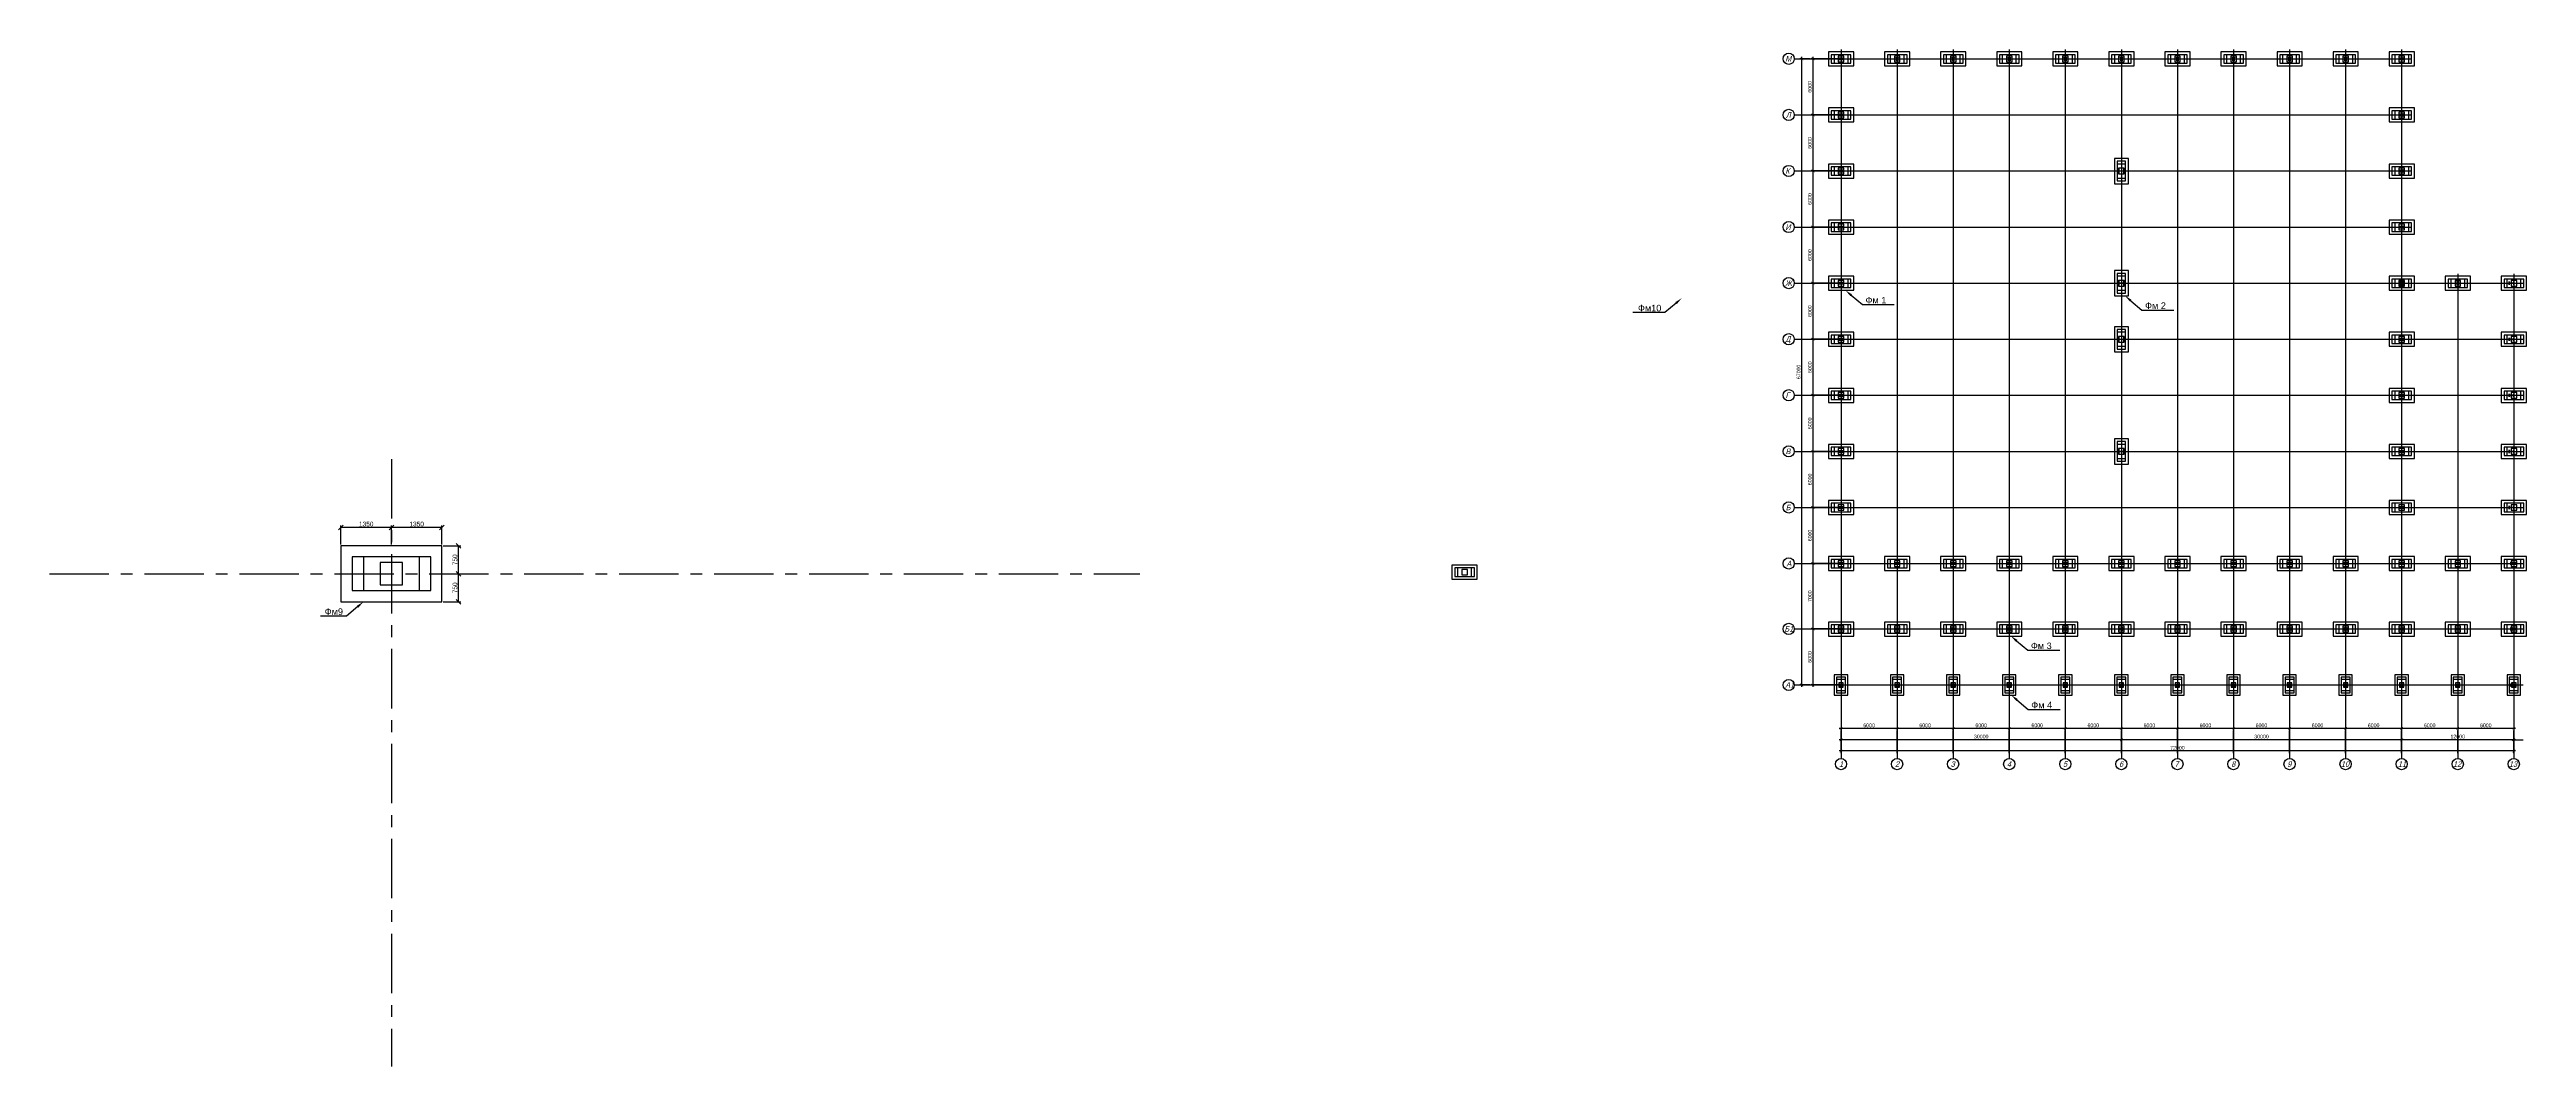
# Model space of a CAD drawing. Header units: millimetres. Extents: x -25736 to -23046, y 7958 to 9460.
# Drawn here: x -25736 to -24411, y 8892 to 9436 of the extents above; entities that cross this region are included whole.
import ezdxf
from ezdxf import colors
from ezdxf.entities.mleader import LeaderData, LeaderLine
from ezdxf.math import Vec2, Vec3

# ---------------------------------------------------------------- set-up
doc = ezdxf.new("R2010")
doc.units = ezdxf.units.MM
doc.linetypes.add('CENTER', pattern=[50.8, 31.75, -6.35, 6.35, -6.35])
doc.linetypes.add('осевая', pattern=[50.8, 31.75, -6.35, 6.35, -6.35])
doc.layers.get('0').update_dxf_attribs({"lineweight": 30})
doc.layers.add('Оси', color=5, linetype='осевая')
doc.layers.add('Размеры', color=140, linetype='Continuous')
doc.layers.add('основной', color=7, linetype='Continuous', lineweight=30)
doc.styles.get("Standard").update_dxf_attribs({"font": 'ARIALUNI.TTF'})
doc.styles.add('Standart (сжат) 0.9', font='ARIALUNI.TTF', dxfattribs={"width": 0.9, "height": 300})
doc.styles.add('для модели', font='ARIALUNI.TTF', dxfattribs={"height": 200})
doc.dimstyles.new('ISO-25', dxfattribs={"dimtxt": 2.5, "dimasz": 2.5, "dimexe": 1.25, "dimexo": 0.625, "dimtad": 1, "dimtxsty": 'Standard', "dimblk": 'OBLIQUE', "dimcen": 2.5, "dimadec": 0, "dimazin": 0, "dimtfac": 1, "dimtmove": 0, "dimatfit": 3, "dimfxl": 1, "dimarcsym": 0})

# ---------------------------------------------------------------- blocks, each defined once
blk = doc.blocks.new('_Oblique')
at = {"color": 0, "linetype": 'ByBlock', "lineweight": -2}
blk.add_line((-0.5, -0.5), (0.5, 0.5), dxfattribs=at)
blk = doc.blocks.new('*D265')
at = {"layer": 'Defpoints', "color": 0}
for p in [(-25553.1, 9180.4), (-25553.1, 9170.7), (-25526.1, 9170.7)]:
    blk.add_point(p, dxfattribs=at)
at = {"layer": 'Размеры', "color": 0, "lineweight": -2}
for p, q in [((-25553.1, 9171.3), (-25553.1, 9181.6)), ((-25526.1, 9180.4), (-25553.1, 9180.4)), ((-25526.1, 9171.3), (-25526.1, 9181.6))]:
    blk.add_line(p, q, dxfattribs=at)
at = {"layer": 'Размеры', "color": 0, "lineweight": -2, "xscale": 2.5, "yscale": 2.5, "zscale": 2.5, "rotation": 180}
blk.add_blockref('_Oblique', (-25553.1, 9180.4), dxfattribs=at)
at = {"layer": 'Размеры', "color": 0, "lineweight": -2, "xscale": 2.5, "yscale": 2.5, "zscale": 2.5}
blk.add_blockref('_Oblique', (-25526.1, 9180.4), dxfattribs=at)
at = {"layer": 'Размеры', "color": 0, "insert": (-25539.6, 9182.3), "char_height": 2.5, "attachment_point": 5}
blk.add_mtext('1350', dxfattribs=at)
blk = doc.blocks.new('*D266')
at = {"layer": 'Defpoints', "color": 0}
for p in [(-25580.1, 9180.4), (-25580.1, 9170.7), (-25553.1, 9170.7)]:
    blk.add_point(p, dxfattribs=at)
at = {"layer": 'Размеры', "color": 0, "lineweight": -2}
for p, q in [((-25580.1, 9171.3), (-25580.1, 9181.6)), ((-25553.1, 9180.4), (-25580.1, 9180.4)), ((-25553.1, 9171.3), (-25553.1, 9181.6))]:
    blk.add_line(p, q, dxfattribs=at)
at = {"layer": 'Размеры', "color": 0, "lineweight": -2, "xscale": 2.5, "yscale": 2.5, "zscale": 2.5, "rotation": 180}
blk.add_blockref('_Oblique', (-25580.1, 9180.4), dxfattribs=at)
at = {"layer": 'Размеры', "color": 0, "lineweight": -2, "xscale": 2.5, "yscale": 2.5, "zscale": 2.5}
blk.add_blockref('_Oblique', (-25553.1, 9180.4), dxfattribs=at)
at = {"layer": 'Размеры', "color": 0, "insert": (-25566.6, 9182.3), "char_height": 2.5, "attachment_point": 5}
blk.add_mtext('1350', dxfattribs=at)
blk = doc.blocks.new('*D267')
at = {"layer": 'Defpoints', "color": 0}
for p in [(-25526.1, 9155.7), (-25517.2, 9155.7), (-25526.1, 9140.7)]:
    blk.add_point(p, dxfattribs=at)
at = {"layer": 'Размеры', "color": 0, "lineweight": -2}
for p, q in [((-25525.5, 9155.7), (-25515.9, 9155.7)), ((-25517.2, 9140.7), (-25517.2, 9155.7)), ((-25525.5, 9140.7), (-25515.9, 9140.7))]:
    blk.add_line(p, q, dxfattribs=at)
at = {"layer": 'Размеры', "color": 0, "lineweight": -2, "xscale": 2.5, "yscale": 2.5, "zscale": 2.5}
for p, rotation in [((-25517.2, 9155.7), 90), ((-25517.2, 9140.7), 270)]:
    blk.add_blockref('_Oblique', p, dxfattribs=dict(at, rotation=rotation))
at = {"layer": 'Размеры', "color": 0, "insert": (-25519.1, 9148.2), "char_height": 2.5, "attachment_point": 5, "rotation": 90}
blk.add_mtext('750', dxfattribs=at)
blk = doc.blocks.new('*D268')
at = {"layer": 'Defpoints', "color": 0}
for p in [(-25526.1, 9170.7), (-25517.2, 9170.7), (-25526.1, 9155.7)]:
    blk.add_point(p, dxfattribs=at)
at = {"layer": 'Размеры', "color": 0, "lineweight": -2}
for p, q in [((-25525.5, 9170.7), (-25515.9, 9170.7)), ((-25517.2, 9155.7), (-25517.2, 9170.7)), ((-25525.5, 9155.7), (-25515.9, 9155.7))]:
    blk.add_line(p, q, dxfattribs=at)
at = {"layer": 'Размеры', "color": 0, "lineweight": -2, "xscale": 2.5, "yscale": 2.5, "zscale": 2.5}
for p, rotation in [((-25517.2, 9170.7), 90), ((-25517.2, 9155.7), 270)]:
    blk.add_blockref('_Oblique', p, dxfattribs=dict(at, rotation=rotation))
at = {"layer": 'Размеры', "color": 0, "insert": (-25519.1, 9163.2), "char_height": 2.5, "attachment_point": 5, "rotation": 90}
blk.add_mtext('750', dxfattribs=at)
blk = doc.blocks.new('A$C1CEA3486')
for points in [[(0, 30), (0, 0), (54, 0), (54, 30)], [(6, 24), (6, 6), (48, 6), (48, 24)], [(12, 24), (12, 6), (42, 6), (42, 24)], [(21, 21), (21, 9), (33, 9), (33, 21)]]:
    blk.add_lwpolyline(points, close=True)
blk = doc.blocks.new('_ArchTick')
at = {"color": 0, "lineweight": 40, "const_width": 0.15}
blk.add_lwpolyline([(-0.5, -0.5), (0.5, 0.5)], dxfattribs=at)
blk = doc.blocks.new('A$C017D4E6A')
for points in [[(0, 0), (36, 0), (36, 54), (0, 54)], [(6, 6), (30, 6), (30, 48), (6, 48)], [(6, 12), (30, 12), (30, 42), (6, 42)], [(12, 21), (24, 21), (24, 33), (12, 33)]]:
    blk.add_lwpolyline(points, close=True)
blk = doc.blocks.new('65578')
at = {"layer": 'Defpoints'}
for p, q in [((-24478.8, 9312.1), (-24478.8, 9310.2)), ((-24475.9, 9312.1), (-24478.8, 9312.1)), ((-24478.8, 9310.2), (-24475.9, 9310.2)), ((-24475.9, 9310.2), (-24475.9, 9312.1))]:
    blk.add_line(p, q, dxfattribs=at)
at = {"layer": 'основной'}
for p, q in [((-24778.1, 9430.4), (-24778.1, 9431.9)), ((-24778.1, 9431.9), (-24778, 9431.9)), ((-24778, 9430.4), (-24778.1, 9430.4)), ((-24778, 9431.9), (-24778, 9431.3)), ((-24778, 9431.2), (-24776.8, 9431.2)), ((-24776.8, 9431.1), (-24778, 9431.1)), ((-24778, 9431.1), (-24778, 9430.4)), ((-24776.7, 9431.3), (-24776.7, 9431.9)), ((-24776.7, 9431.9), (-24776.6, 9431.9)), ((-24776.7, 9430.4), (-24776.7, 9431.1)), ((-24776.6, 9430.4), (-24776.7, 9430.4)), ((-24776.6, 9431.9), (-24776.6, 9430.4)), ((-24748.1, 9431.8), (-24748.1, 9431.9)), ((-24748.1, 9431.9), (-24746.6, 9431.9)), ((-24747.5, 9431.8), (-24748.1, 9431.8)), ((-24748.1, 9430.4), (-24748.1, 9430.5)), ((-24748.1, 9430.5), (-24747.5, 9430.5)), ((-24746.6, 9430.4), (-24748.1, 9430.4)), ((-24747.4, 9430.6), (-24747.4, 9431.8)), ((-24746.6, 9431.8), (-24747.3, 9431.8)), ((-24747.3, 9431.8), (-24747.3, 9430.6)), ((-24747.3, 9430.5), (-24746.6, 9430.5)), ((-24746.6, 9431.9), (-24746.6, 9431.8)), ((-24746.6, 9430.5), (-24746.6, 9430.4)), ((-24718.1, 9431.8), (-24718.1, 9431.9)), ((-24718.1, 9431.9), (-24716.6, 9431.9)), ((-24717.5, 9431.8), (-24718.1, 9431.8)), ((-24718.1, 9430.4), (-24718.1, 9430.5)), ((-24718.1, 9430.5), (-24717.5, 9430.5)), ((-24716.6, 9430.4), (-24718.1, 9430.4)), ((-24717.4, 9430.6), (-24717.4, 9431.8)), ((-24716.6, 9431.8), (-24717.3, 9431.8)), ((-24717.3, 9431.8), (-24717.3, 9430.6)), ((-24717.3, 9430.5), (-24716.6, 9430.5)), ((-24716.6, 9431.9), (-24716.6, 9431.8)), ((-24716.6, 9430.5), (-24716.6, 9430.4)), ((-24688.1, 9431.8), (-24688.1, 9431.9)), ((-24688.1, 9431.9), (-24686.6, 9431.9)), ((-24687.5, 9431.8), (-24688.1, 9431.8)), ((-24688.1, 9430.4), (-24688.1, 9430.5)), ((-24688.1, 9430.5), (-24687.5, 9430.5)), ((-24686.6, 9430.4), (-24688.1, 9430.4)), ((-24687.4, 9430.6), (-24687.4, 9431.8)), ((-24686.6, 9431.8), (-24687.3, 9431.8)), ((-24687.3, 9431.8), (-24687.3, 9430.6)), ((-24687.3, 9430.5), (-24686.6, 9430.5)), ((-24686.6, 9431.9), (-24686.6, 9431.8)), ((-24686.6, 9430.5), (-24686.6, 9430.4)), ((-24658.1, 9431.8), (-24658.1, 9431.9)), ((-24658.1, 9431.9), (-24656.6, 9431.9)), ((-24657.5, 9431.8), (-24658.1, 9431.8)), ((-24658.1, 9430.4), (-24658.1, 9430.5)), ((-24658.1, 9430.5), (-24657.5, 9430.5)), ((-24656.6, 9430.4), (-24658.1, 9430.4)), ((-24657.4, 9430.6), (-24657.4, 9431.8)), ((-24656.6, 9431.8), (-24657.3, 9431.8)), ((-24657.3, 9431.8), (-24657.3, 9430.6)), ((-24657.3, 9430.5), (-24656.6, 9430.5)), ((-24656.6, 9431.9), (-24656.6, 9431.8)), ((-24656.6, 9430.5), (-24656.6, 9430.4)), ((-24628.1, 9431.9), (-24626.6, 9431.9)), ((-24628.1, 9431.8), (-24628.1, 9431.9)), ((-24627.5, 9431.8), (-24628.1, 9431.8)), ((-24628.1, 9430.4), (-24628.1, 9430.5)), ((-24628.1, 9430.5), (-24627.5, 9430.5)), ((-24626.6, 9430.4), (-24628.1, 9430.4)), ((-24627.4, 9430.6), (-24627.4, 9431.8)), ((-24626.6, 9431.8), (-24627.3, 9431.8)), ((-24627.3, 9431.8), (-24627.3, 9430.6)), ((-24627.3, 9430.5), (-24626.6, 9430.5)), ((-24626.6, 9431.9), (-24626.6, 9431.8)), ((-24626.6, 9430.5), (-24626.6, 9430.4)), ((-24598.1, 9431.8), (-24598.1, 9431.9)), ((-24598.1, 9431.9), (-24596.6, 9431.9)), ((-24597.5, 9431.8), (-24598.1, 9431.8)), ((-24598.1, 9430.4), (-24598.1, 9430.5)), ((-24598.1, 9430.5), (-24597.5, 9430.5)), ((-24596.6, 9430.4), (-24598.1, 9430.4)), ((-24597.4, 9430.6), (-24597.4, 9431.8)), ((-24596.6, 9431.8), (-24597.3, 9431.8)), ((-24597.3, 9431.8), (-24597.3, 9430.6)), ((-24597.3, 9430.5), (-24596.6, 9430.5)), ((-24596.6, 9431.9), (-24596.6, 9431.8)), ((-24596.6, 9430.5), (-24596.6, 9430.4)), ((-24568.1, 9431.8), (-24568.1, 9431.9)), ((-24568.1, 9431.9), (-24566.6, 9431.9)), ((-24567.5, 9431.8), (-24568.1, 9431.8)), ((-24568.1, 9430.4), (-24568.1, 9430.5)), ((-24568.1, 9430.5), (-24567.5, 9430.5)), ((-24566.6, 9430.4), (-24568.1, 9430.4)), ((-24567.4, 9430.6), (-24567.4, 9431.8)), ((-24566.6, 9431.8), (-24567.3, 9431.8)), ((-24567.3, 9431.8), (-24567.3, 9430.6)), ((-24567.3, 9430.5), (-24566.6, 9430.5)), ((-24566.6, 9431.9), (-24566.6, 9431.8)), ((-24566.6, 9430.5), (-24566.6, 9430.4)), ((-24538.1, 9431.8), (-24538.1, 9431.9)), ((-24538.1, 9431.9), (-24536.6, 9431.9)), ((-24537.5, 9431.8), (-24538.1, 9431.8)), ((-24538.1, 9430.4), (-24538.1, 9430.5)), ((-24538.1, 9430.5), (-24537.5, 9430.5)), ((-24536.6, 9430.4), (-24538.1, 9430.4)), ((-24537.4, 9430.6), (-24537.4, 9431.8)), ((-24536.6, 9431.8), (-24537.3, 9431.8)), ((-24537.3, 9431.8), (-24537.3, 9430.6)), ((-24537.3, 9430.5), (-24536.6, 9430.5)), ((-24536.6, 9431.9), (-24536.6, 9431.8)), ((-24536.6, 9430.5), (-24536.6, 9430.4)), ((-24508.1, 9431.8), (-24508.1, 9431.9)), ((-24508.1, 9431.9), (-24506.6, 9431.9)), ((-24507.5, 9431.8), (-24508.1, 9431.8)), ((-24508.1, 9430.4), (-24508.1, 9430.5)), ((-24508.1, 9430.5), (-24507.5, 9430.5)), ((-24506.6, 9430.4), (-24508.1, 9430.4)), ((-24507.4, 9430.6), (-24507.4, 9431.8)), ((-24506.6, 9431.8), (-24507.3, 9431.8)), ((-24507.3, 9431.8), (-24507.3, 9430.6)), ((-24507.3, 9430.5), (-24506.6, 9430.5)), ((-24506.6, 9431.9), (-24506.6, 9431.8)), ((-24506.6, 9430.5), (-24506.6, 9430.4)), ((-24478.1, 9430.4), (-24478.1, 9431.9)), ((-24478.1, 9431.9), (-24478, 9431.9)), ((-24478, 9430.4), (-24478.1, 9430.4)), ((-24478, 9431.9), (-24478, 9431.3)), ((-24478, 9431.2), (-24476.8, 9431.2)), ((-24476.8, 9431.1), (-24478, 9431.1)), ((-24478, 9431.1), (-24478, 9430.4)), ((-24476.7, 9431.3), (-24476.7, 9431.9)), ((-24476.7, 9431.9), (-24476.6, 9431.9)), ((-24476.7, 9430.4), (-24476.7, 9431.1)), ((-24476.6, 9430.4), (-24476.7, 9430.4)), ((-24476.6, 9431.9), (-24476.6, 9430.4)), ((-24778.1, 9400.4), (-24778.1, 9401.9)), ((-24778.1, 9401.9), (-24778, 9401.9)), ((-24778, 9400.4), (-24778.1, 9400.4)), ((-24778, 9401.9), (-24778, 9401.3)), ((-24778, 9401.2), (-24776.8, 9401.2)), ((-24776.8, 9401.1), (-24778, 9401.1)), ((-24778, 9401.1), (-24778, 9400.4)), ((-24776.7, 9401.3), (-24776.7, 9401.9)), ((-24776.7, 9401.9), (-24776.6, 9401.9)), ((-24776.7, 9400.4), (-24776.7, 9401.1)), ((-24776.6, 9400.4), (-24776.7, 9400.4)), ((-24776.6, 9401.9), (-24776.6, 9400.4)), ((-24478.1, 9400.4), (-24478.1, 9401.9)), ((-24478.1, 9401.9), (-24478, 9401.9)), ((-24478, 9400.4), (-24478.1, 9400.4)), ((-24478, 9401.9), (-24478, 9401.3)), ((-24478, 9401.2), (-24476.8, 9401.2)), ((-24476.8, 9401.1), (-24478, 9401.1)), ((-24478, 9401.1), (-24478, 9400.4)), ((-24476.7, 9401.3), (-24476.7, 9401.9)), ((-24476.7, 9401.9), (-24476.6, 9401.9)), ((-24476.7, 9400.4), (-24476.7, 9401.1)), ((-24476.6, 9400.4), (-24476.7, 9400.4)), ((-24476.6, 9401.9), (-24476.6, 9400.4)), ((-24778.1, 9370.4), (-24778.1, 9371.9)), ((-24778.1, 9371.9), (-24778, 9371.9)), ((-24778, 9371.9), (-24778, 9371.3)), ((-24778, 9371.2), (-24776.8, 9371.2)), ((-24776.8, 9371.1), (-24778, 9371.1)), ((-24778, 9371.1), (-24778, 9370.4)), ((-24776.7, 9371.3), (-24776.7, 9371.9)), ((-24776.7, 9371.9), (-24776.6, 9371.9)), ((-24776.7, 9370.4), (-24776.7, 9371.1)), ((-24776.6, 9371.9), (-24776.6, 9370.4)), ((-24628.9, 9369.7), (-24628.9, 9372.7)), ((-24628.9, 9372.7), (-24628.7, 9372.7)), ((-24628.7, 9372.7), (-24628.7, 9371.4)), ((-24628.7, 9371), (-24628.7, 9369.7)), ((-24628.6, 9371.2), (-24626.2, 9371.2)), ((-24626.2, 9371.1), (-24628.6, 9371.1)), ((-24626, 9371.4), (-24626, 9372.7)), ((-24626, 9372.7), (-24625.9, 9372.7)), ((-24626, 9369.7), (-24626, 9371)), ((-24625.9, 9372.7), (-24625.9, 9369.7)), ((-24478.1, 9370.4), (-24478.1, 9371.9)), ((-24478.1, 9371.9), (-24478, 9371.9)), ((-24478, 9371.9), (-24478, 9371.3)), ((-24478, 9371.2), (-24476.8, 9371.2)), ((-24476.8, 9371.1), (-24478, 9371.1)), ((-24478, 9371.1), (-24478, 9370.4)), ((-24476.7, 9371.3), (-24476.7, 9371.9)), ((-24476.7, 9371.9), (-24476.6, 9371.9)), ((-24476.7, 9370.4), (-24476.7, 9371.1)), ((-24476.6, 9371.9), (-24476.6, 9370.4)), ((-24778, 9370.4), (-24778.1, 9370.4)), ((-24776.6, 9370.4), (-24776.7, 9370.4)), ((-24628.7, 9369.7), (-24628.9, 9369.7)), ((-24625.9, 9369.7), (-24626, 9369.7)), ((-24478, 9370.4), (-24478.1, 9370.4)), ((-24476.6, 9370.4), (-24476.7, 9370.4)), ((-24778.1, 9340.4), (-24778.1, 9341.9)), ((-24778.1, 9341.9), (-24778, 9341.9)), ((-24778, 9340.4), (-24778.1, 9340.4)), ((-24778, 9341.9), (-24778, 9341.3)), ((-24778, 9341.2), (-24776.8, 9341.2)), ((-24776.8, 9341.1), (-24778, 9341.1)), ((-24778, 9341.1), (-24778, 9340.4)), ((-24776.7, 9341.3), (-24776.7, 9341.9)), ((-24776.7, 9341.9), (-24776.6, 9341.9)), ((-24776.7, 9340.4), (-24776.7, 9341.1)), ((-24776.6, 9340.4), (-24776.7, 9340.4)), ((-24776.6, 9341.9), (-24776.6, 9340.4)), ((-24478.1, 9340.4), (-24478.1, 9341.9)), ((-24478.1, 9341.9), (-24478, 9341.9)), ((-24478, 9340.4), (-24478.1, 9340.4)), ((-24478, 9341.9), (-24478, 9341.3)), ((-24478, 9341.2), (-24476.8, 9341.2)), ((-24476.8, 9341.1), (-24478, 9341.1)), ((-24478, 9341.1), (-24478, 9340.4)), ((-24476.7, 9341.3), (-24476.7, 9341.9)), ((-24476.7, 9341.9), (-24476.6, 9341.9)), ((-24476.7, 9340.4), (-24476.7, 9341.1)), ((-24476.6, 9340.4), (-24476.7, 9340.4)), ((-24476.6, 9341.9), (-24476.6, 9340.4)), ((-24778.1, 9310.4), (-24778.1, 9311.9)), ((-24778.1, 9311.9), (-24778, 9311.9)), ((-24778, 9310.4), (-24778.1, 9310.4)), ((-24778, 9311.9), (-24778, 9311.3)), ((-24778, 9311.2), (-24776.8, 9311.2)), ((-24776.8, 9311.1), (-24778, 9311.1)), ((-24778, 9311.1), (-24778, 9310.4)), ((-24776.7, 9311.3), (-24776.7, 9311.9)), ((-24776.7, 9311.9), (-24776.6, 9311.9)), ((-24776.7, 9310.4), (-24776.7, 9311.1)), ((-24776.6, 9310.4), (-24776.7, 9310.4)), ((-24776.6, 9311.9), (-24776.6, 9310.4)), ((-24628.9, 9309.7), (-24628.9, 9312.7)), ((-24628.9, 9312.7), (-24628.7, 9312.7)), ((-24628.7, 9309.7), (-24628.9, 9309.7)), ((-24628.7, 9312.7), (-24628.7, 9311.4)), ((-24628.7, 9311), (-24628.7, 9309.7)), ((-24628.6, 9311.2), (-24626.2, 9311.2)), ((-24626.2, 9311.1), (-24628.6, 9311.1)), ((-24626, 9311.4), (-24626, 9312.7)), ((-24626, 9312.7), (-24625.9, 9312.7)), ((-24626, 9309.7), (-24626, 9311)), ((-24625.9, 9309.7), (-24626, 9309.7)), ((-24625.9, 9312.7), (-24625.9, 9309.7)), ((-24478.1, 9310.4), (-24478.1, 9311.9)), ((-24478.1, 9311.9), (-24478, 9311.9)), ((-24478, 9310.4), (-24478.1, 9310.4)), ((-24478, 9311.9), (-24478, 9311.3)), ((-24478, 9311.2), (-24476.8, 9311.2)), ((-24476.8, 9311.1), (-24478, 9311.1)), ((-24478, 9311.1), (-24478, 9310.4)), ((-24476.7, 9311.3), (-24476.7, 9311.9)), ((-24476.7, 9311.9), (-24476.6, 9311.9)), ((-24476.7, 9310.4), (-24476.7, 9311.1)), ((-24476.6, 9310.4), (-24476.7, 9310.4)), ((-24476.6, 9311.9), (-24476.6, 9310.4)), ((-24448.1, 9311.9), (-24446.6, 9311.9)), ((-24448.1, 9311.8), (-24448.1, 9311.9)), ((-24447.5, 9311.8), (-24448.1, 9311.8)), ((-24448.1, 9310.4), (-24448.1, 9310.5)), ((-24448.1, 9310.5), (-24447.5, 9310.5)), ((-24446.6, 9310.4), (-24448.1, 9310.4)), ((-24447.4, 9310.6), (-24447.4, 9311.8)), ((-24446.6, 9311.8), (-24447.3, 9311.8)), ((-24447.3, 9311.8), (-24447.3, 9310.6)), ((-24447.3, 9310.5), (-24446.6, 9310.5)), ((-24446.6, 9311.9), (-24446.6, 9311.8)), ((-24446.6, 9310.5), (-24446.6, 9310.4)), ((-24419.9, 9312), (-24419.9, 9310.3)), ((-24419.8, 9312), (-24419.9, 9312)), ((-24419.9, 9310.3), (-24419.8, 9310.3)), ((-24419.8, 9310.3), (-24419.8, 9312)), ((-24419.8, 9311.2), (-24419.8, 9311.1)), ((-24417.5, 9311.2), (-24419.8, 9311.2)), ((-24419.8, 9311.1), (-24417.5, 9311.1)), ((-24417.5, 9312), (-24417.5, 9310.3)), ((-24417.4, 9312), (-24417.5, 9312)), ((-24417.5, 9311.1), (-24417.5, 9311.2)), ((-24417.5, 9310.3), (-24417.4, 9310.3)), ((-24417.4, 9310.3), (-24417.4, 9312)), ((-24778.1, 9280.4), (-24778.1, 9281.9)), ((-24778.1, 9281.9), (-24778, 9281.9)), ((-24778, 9280.4), (-24778.1, 9280.4)), ((-24778, 9281.9), (-24778, 9281.3)), ((-24778, 9281.2), (-24776.8, 9281.2)), ((-24776.8, 9281.1), (-24778, 9281.1)), ((-24778, 9281.1), (-24778, 9280.4)), ((-24776.7, 9281.3), (-24776.7, 9281.9)), ((-24776.7, 9281.9), (-24776.6, 9281.9)), ((-24776.7, 9280.4), (-24776.7, 9281.1)), ((-24776.6, 9280.4), (-24776.7, 9280.4)), ((-24776.6, 9281.9), (-24776.6, 9280.4)), ((-24628.9, 9279.7), (-24628.9, 9282.7)), ((-24628.9, 9282.7), (-24628.7, 9282.7)), ((-24628.7, 9279.7), (-24628.9, 9279.7)), ((-24628.7, 9282.7), (-24628.7, 9281.4)), ((-24628.7, 9281), (-24628.7, 9279.7)), ((-24628.6, 9281.2), (-24626.2, 9281.2)), ((-24626.2, 9281.1), (-24628.6, 9281.1)), ((-24626, 9281.4), (-24626, 9282.7)), ((-24626, 9282.7), (-24625.9, 9282.7)), ((-24626, 9279.7), (-24626, 9281)), ((-24625.9, 9279.7), (-24626, 9279.7)), ((-24625.9, 9282.7), (-24625.9, 9279.7)), ((-24478.1, 9280.4), (-24478.1, 9281.9)), ((-24478.1, 9281.9), (-24478, 9281.9)), ((-24478, 9280.4), (-24478.1, 9280.4)), ((-24478, 9281.9), (-24478, 9281.3)), ((-24478, 9281.2), (-24476.8, 9281.2)), ((-24476.8, 9281.1), (-24478, 9281.1)), ((-24478, 9281.1), (-24478, 9280.4)), ((-24476.7, 9281.3), (-24476.7, 9281.9)), ((-24476.7, 9281.9), (-24476.6, 9281.9)), ((-24476.7, 9280.4), (-24476.7, 9281.1)), ((-24476.6, 9280.4), (-24476.7, 9280.4)), ((-24476.6, 9281.9), (-24476.6, 9280.4)), ((-24419.9, 9282), (-24419.9, 9280.3)), ((-24419.8, 9282), (-24419.9, 9282)), ((-24419.9, 9280.3), (-24419.8, 9280.3)), ((-24419.8, 9280.3), (-24419.8, 9282)), ((-24419.8, 9281.2), (-24419.8, 9281.1)), ((-24417.5, 9281.2), (-24419.8, 9281.2)), ((-24419.8, 9281.1), (-24417.5, 9281.1)), ((-24417.5, 9282), (-24417.5, 9280.3)), ((-24417.4, 9282), (-24417.5, 9282)), ((-24417.5, 9281.1), (-24417.5, 9281.2)), ((-24417.5, 9280.3), (-24417.4, 9280.3)), ((-24417.4, 9280.3), (-24417.4, 9282)), ((-24778.1, 9250.4), (-24778.1, 9251.9)), ((-24778.1, 9251.9), (-24778, 9251.9)), ((-24778, 9251.9), (-24778, 9251.3)), ((-24776.7, 9251.3), (-24776.7, 9251.9)), ((-24776.7, 9251.9), (-24776.6, 9251.9)), ((-24776.6, 9251.9), (-24776.6, 9250.4)), ((-24478.1, 9250.4), (-24478.1, 9251.9)), ((-24478.1, 9251.9), (-24478, 9251.9)), ((-24478, 9251.9), (-24478, 9251.3)), ((-24476.7, 9251.3), (-24476.7, 9251.9)), ((-24476.7, 9251.9), (-24476.6, 9251.9)), ((-24476.6, 9251.9), (-24476.6, 9250.4)), ((-24419.9, 9252), (-24419.9, 9250.3)), ((-24419.8, 9252), (-24419.9, 9252)), ((-24419.8, 9250.3), (-24419.8, 9252)), ((-24417.5, 9252), (-24417.5, 9250.3)), ((-24417.4, 9252), (-24417.5, 9252)), ((-24417.4, 9250.3), (-24417.4, 9252)), ((-24778, 9250.4), (-24778.1, 9250.4)), ((-24778, 9251.2), (-24776.8, 9251.2)), ((-24776.8, 9251.1), (-24778, 9251.1)), ((-24778, 9251.1), (-24778, 9250.4)), ((-24776.7, 9250.4), (-24776.7, 9251.1)), ((-24776.6, 9250.4), (-24776.7, 9250.4)), ((-24478, 9250.4), (-24478.1, 9250.4)), ((-24478, 9251.2), (-24476.8, 9251.2)), ((-24476.8, 9251.1), (-24478, 9251.1)), ((-24478, 9251.1), (-24478, 9250.4)), ((-24476.7, 9250.4), (-24476.7, 9251.1)), ((-24476.6, 9250.4), (-24476.7, 9250.4)), ((-24419.9, 9250.3), (-24419.8, 9250.3)), ((-24419.8, 9251.2), (-24419.8, 9251.1)), ((-24417.5, 9251.2), (-24419.8, 9251.2)), ((-24419.8, 9251.1), (-24417.5, 9251.1)), ((-24417.5, 9251.1), (-24417.5, 9251.2)), ((-24417.5, 9250.3), (-24417.4, 9250.3)), ((-24778.1, 9220.4), (-24778.1, 9221.9)), ((-24778.1, 9221.9), (-24778, 9221.9)), ((-24778, 9220.4), (-24778.1, 9220.4)), ((-24778, 9221.9), (-24778, 9221.3)), ((-24778, 9221.2), (-24776.8, 9221.2)), ((-24776.8, 9221.1), (-24778, 9221.1)), ((-24778, 9221.1), (-24778, 9220.4)), ((-24776.7, 9221.3), (-24776.7, 9221.9)), ((-24776.7, 9221.9), (-24776.6, 9221.9)), ((-24776.7, 9220.4), (-24776.7, 9221.1)), ((-24776.6, 9220.4), (-24776.7, 9220.4)), ((-24776.6, 9221.9), (-24776.6, 9220.4)), ((-24628.9, 9219.7), (-24628.9, 9222.7)), ((-24628.9, 9222.7), (-24628.7, 9222.7)), ((-24628.7, 9219.7), (-24628.9, 9219.7)), ((-24628.7, 9222.7), (-24628.7, 9221.4)), ((-24628.7, 9221), (-24628.7, 9219.7)), ((-24628.6, 9221.2), (-24626.2, 9221.2)), ((-24626.2, 9221.1), (-24628.6, 9221.1)), ((-24626, 9221.4), (-24626, 9222.7)), ((-24626, 9222.7), (-24625.9, 9222.7)), ((-24626, 9219.7), (-24626, 9221)), ((-24625.9, 9219.7), (-24626, 9219.7)), ((-24625.9, 9222.7), (-24625.9, 9219.7)), ((-24478.1, 9220.4), (-24478.1, 9221.9)), ((-24478.1, 9221.9), (-24478, 9221.9)), ((-24478, 9220.4), (-24478.1, 9220.4)), ((-24478, 9221.9), (-24478, 9221.3)), ((-24478, 9221.2), (-24476.8, 9221.2)), ((-24476.8, 9221.1), (-24478, 9221.1)), ((-24478, 9221.1), (-24478, 9220.4)), ((-24476.7, 9221.3), (-24476.7, 9221.9)), ((-24476.7, 9221.9), (-24476.6, 9221.9)), ((-24476.7, 9220.4), (-24476.7, 9221.1)), ((-24476.6, 9220.4), (-24476.7, 9220.4)), ((-24476.6, 9221.9), (-24476.6, 9220.4)), ((-24419.9, 9222), (-24419.9, 9220.3)), ((-24419.8, 9222), (-24419.9, 9222)), ((-24419.9, 9220.3), (-24419.8, 9220.3)), ((-24419.8, 9220.3), (-24419.8, 9222)), ((-24419.8, 9221.2), (-24419.8, 9221.1)), ((-24417.5, 9221.2), (-24419.8, 9221.2)), ((-24419.8, 9221.1), (-24417.5, 9221.1)), ((-24417.5, 9222), (-24417.5, 9220.3)), ((-24417.4, 9222), (-24417.5, 9222)), ((-24417.5, 9221.1), (-24417.5, 9221.2)), ((-24417.5, 9220.3), (-24417.4, 9220.3)), ((-24417.4, 9220.3), (-24417.4, 9222)), ((-24778.1, 9190.4), (-24778.1, 9191.9)), ((-24778.1, 9191.9), (-24778, 9191.9)), ((-24778, 9190.4), (-24778.1, 9190.4)), ((-24778, 9191.9), (-24778, 9191.3)), ((-24778, 9191.2), (-24776.8, 9191.2)), ((-24776.8, 9191.1), (-24778, 9191.1)), ((-24778, 9191.1), (-24778, 9190.4)), ((-24776.7, 9191.3), (-24776.7, 9191.9)), ((-24776.7, 9191.9), (-24776.6, 9191.9)), ((-24776.7, 9190.4), (-24776.7, 9191.1)), ((-24776.6, 9190.4), (-24776.7, 9190.4)), ((-24776.6, 9191.9), (-24776.6, 9190.4)), ((-24478.1, 9190.4), (-24478.1, 9191.9)), ((-24478.1, 9191.9), (-24478, 9191.9)), ((-24478, 9190.4), (-24478.1, 9190.4)), ((-24478, 9191.9), (-24478, 9191.3)), ((-24478, 9191.2), (-24476.8, 9191.2)), ((-24476.8, 9191.1), (-24478, 9191.1)), ((-24478, 9191.1), (-24478, 9190.4)), ((-24476.7, 9191.3), (-24476.7, 9191.9)), ((-24476.7, 9191.9), (-24476.6, 9191.9)), ((-24476.7, 9190.4), (-24476.7, 9191.1)), ((-24476.6, 9190.4), (-24476.7, 9190.4)), ((-24476.6, 9191.9), (-24476.6, 9190.4)), ((-24419.9, 9192), (-24419.9, 9190.3)), ((-24419.8, 9192), (-24419.9, 9192)), ((-24419.9, 9190.3), (-24419.8, 9190.3)), ((-24419.8, 9190.3), (-24419.8, 9192)), ((-24419.8, 9191.2), (-24419.8, 9191.1)), ((-24417.5, 9191.2), (-24419.8, 9191.2)), ((-24419.8, 9191.1), (-24417.5, 9191.1)), ((-24417.5, 9192), (-24417.5, 9190.3)), ((-24417.4, 9192), (-24417.5, 9192)), ((-24417.5, 9191.1), (-24417.5, 9191.2)), ((-24417.5, 9190.3), (-24417.4, 9190.3)), ((-24417.4, 9190.3), (-24417.4, 9192)), ((-24778.1, 9160.4), (-24778.1, 9161.9)), ((-24778.1, 9161.9), (-24778, 9161.9)), ((-24778, 9160.4), (-24778.1, 9160.4)), ((-24778, 9161.9), (-24778, 9161.3)), ((-24778, 9161.2), (-24776.8, 9161.2)), ((-24776.8, 9161.1), (-24778, 9161.1)), ((-24778, 9161.1), (-24778, 9160.4)), ((-24776.7, 9161.3), (-24776.7, 9161.9)), ((-24776.7, 9161.9), (-24776.6, 9161.9)), ((-24776.7, 9160.4), (-24776.7, 9161.1)), ((-24776.6, 9160.4), (-24776.7, 9160.4)), ((-24776.6, 9161.9), (-24776.6, 9160.4)), ((-24748.1, 9160.4), (-24748.1, 9161.9)), ((-24748.1, 9161.9), (-24748, 9161.9)), ((-24748, 9160.4), (-24748.1, 9160.4)), ((-24748, 9161.9), (-24748, 9161.3)), ((-24748, 9161.2), (-24746.8, 9161.2)), ((-24746.8, 9161.1), (-24748, 9161.1)), ((-24748, 9161.1), (-24748, 9160.4)), ((-24746.7, 9161.3), (-24746.7, 9161.9)), ((-24746.7, 9161.9), (-24746.6, 9161.9)), ((-24746.7, 9160.4), (-24746.7, 9161.1)), ((-24746.6, 9160.4), (-24746.7, 9160.4)), ((-24746.6, 9161.9), (-24746.6, 9160.4)), ((-24718.1, 9160.4), (-24718.1, 9161.9)), ((-24718.1, 9161.9), (-24718, 9161.9)), ((-24718, 9160.4), (-24718.1, 9160.4)), ((-24718, 9161.9), (-24718, 9161.3)), ((-24718, 9161.2), (-24716.8, 9161.2)), ((-24716.8, 9161.1), (-24718, 9161.1)), ((-24718, 9161.1), (-24718, 9160.4)), ((-24716.7, 9161.3), (-24716.7, 9161.9)), ((-24716.7, 9161.9), (-24716.6, 9161.9)), ((-24716.7, 9160.4), (-24716.7, 9161.1)), ((-24716.6, 9160.4), (-24716.7, 9160.4)), ((-24716.6, 9161.9), (-24716.6, 9160.4)), ((-24688.1, 9160.4), (-24688.1, 9161.9)), ((-24688.1, 9161.9), (-24688, 9161.9)), ((-24688, 9160.4), (-24688.1, 9160.4)), ((-24688, 9161.9), (-24688, 9161.3)), ((-24688, 9161.2), (-24686.8, 9161.2)), ((-24686.8, 9161.1), (-24688, 9161.1)), ((-24688, 9161.1), (-24688, 9160.4)), ((-24686.7, 9161.3), (-24686.7, 9161.9)), ((-24686.7, 9161.9), (-24686.6, 9161.9)), ((-24686.7, 9160.4), (-24686.7, 9161.1)), ((-24686.6, 9160.4), (-24686.7, 9160.4)), ((-24686.6, 9161.9), (-24686.6, 9160.4)), ((-24658.1, 9160.4), (-24658.1, 9161.9)), ((-24658.1, 9161.9), (-24658, 9161.9)), ((-24658.1, 9160.4), (-24658.1, 9161.9)), ((-24658.1, 9161.9), (-24658, 9161.9)), ((-24658, 9160.4), (-24658.1, 9160.4)), ((-24658, 9160.4), (-24658.1, 9160.4)), ((-24658, 9161.9), (-24658, 9161.3)), ((-24658, 9161.9), (-24658, 9161.3)), ((-24658, 9161.2), (-24656.8, 9161.2)), ((-24658, 9161.2), (-24656.8, 9161.2)), ((-24656.8, 9161.1), (-24658, 9161.1)), ((-24658, 9161.1), (-24658, 9160.4)), ((-24656.8, 9161.1), (-24658, 9161.1)), ((-24658, 9161.1), (-24658, 9160.4)), ((-24656.7, 9161.3), (-24656.7, 9161.9)), ((-24656.7, 9161.9), (-24656.6, 9161.9)), ((-24656.7, 9161.3), (-24656.7, 9161.9)), ((-24656.7, 9161.9), (-24656.6, 9161.9)), ((-24656.7, 9160.4), (-24656.7, 9161.1)), ((-24656.7, 9160.4), (-24656.7, 9161.1)), ((-24656.6, 9160.4), (-24656.7, 9160.4)), ((-24656.6, 9160.4), (-24656.7, 9160.4)), ((-24656.6, 9161.9), (-24656.6, 9160.4)), ((-24656.6, 9161.9), (-24656.6, 9160.4)), ((-24628.1, 9160.4), (-24628.1, 9161.9)), ((-24628.1, 9161.9), (-24628, 9161.9)), ((-24628.1, 9160.4), (-24628.1, 9161.9)), ((-24628.1, 9161.9), (-24628, 9161.9)), ((-24628, 9160.4), (-24628.1, 9160.4)), ((-24628, 9160.4), (-24628.1, 9160.4)), ((-24628, 9161.9), (-24628, 9161.3)), ((-24628, 9161.9), (-24628, 9161.3)), ((-24628, 9161.2), (-24626.8, 9161.2)), ((-24628, 9161.2), (-24626.8, 9161.2)), ((-24626.8, 9161.1), (-24628, 9161.1)), ((-24628, 9161.1), (-24628, 9160.4)), ((-24626.8, 9161.1), (-24628, 9161.1)), ((-24628, 9161.1), (-24628, 9160.4)), ((-24626.7, 9161.3), (-24626.7, 9161.9)), ((-24626.7, 9161.9), (-24626.6, 9161.9)), ((-24626.7, 9161.3), (-24626.7, 9161.9)), ((-24626.7, 9161.9), (-24626.6, 9161.9)), ((-24626.7, 9160.4), (-24626.7, 9161.1)), ((-24626.7, 9160.4), (-24626.7, 9161.1)), ((-24626.6, 9160.4), (-24626.7, 9160.4)), ((-24626.6, 9160.4), (-24626.7, 9160.4)), ((-24626.6, 9161.9), (-24626.6, 9160.4)), ((-24626.6, 9161.9), (-24626.6, 9160.4)), ((-24598.1, 9160.4), (-24598.1, 9161.9)), ((-24598.1, 9161.9), (-24598, 9161.9)), ((-24598.1, 9160.4), (-24598.1, 9161.9)), ((-24598.1, 9161.9), (-24598, 9161.9)), ((-24598, 9160.4), (-24598.1, 9160.4)), ((-24598, 9160.4), (-24598.1, 9160.4)), ((-24598, 9161.9), (-24598, 9161.3)), ((-24598, 9161.9), (-24598, 9161.3)), ((-24598, 9161.2), (-24596.8, 9161.2)), ((-24598, 9161.2), (-24596.8, 9161.2)), ((-24596.8, 9161.1), (-24598, 9161.1)), ((-24598, 9161.1), (-24598, 9160.4)), ((-24596.8, 9161.1), (-24598, 9161.1)), ((-24598, 9161.1), (-24598, 9160.4)), ((-24596.7, 9161.3), (-24596.7, 9161.9)), ((-24596.7, 9161.9), (-24596.6, 9161.9)), ((-24596.7, 9161.3), (-24596.7, 9161.9)), ((-24596.7, 9161.9), (-24596.6, 9161.9)), ((-24596.7, 9160.4), (-24596.7, 9161.1)), ((-24596.7, 9160.4), (-24596.7, 9161.1)), ((-24596.6, 9160.4), (-24596.7, 9160.4)), ((-24596.6, 9160.4), (-24596.7, 9160.4)), ((-24596.6, 9161.9), (-24596.6, 9160.4)), ((-24596.6, 9161.9), (-24596.6, 9160.4)), ((-24568.1, 9160.4), (-24568.1, 9161.9)), ((-24568.1, 9161.9), (-24568, 9161.9)), ((-24568.1, 9160.4), (-24568.1, 9161.9)), ((-24568.1, 9161.9), (-24568, 9161.9)), ((-24568, 9160.4), (-24568.1, 9160.4)), ((-24568, 9160.4), (-24568.1, 9160.4)), ((-24568, 9161.9), (-24568, 9161.3)), ((-24568, 9161.9), (-24568, 9161.3)), ((-24568, 9161.2), (-24566.8, 9161.2)), ((-24568, 9161.2), (-24566.8, 9161.2)), ((-24566.8, 9161.1), (-24568, 9161.1)), ((-24568, 9161.1), (-24568, 9160.4)), ((-24566.8, 9161.1), (-24568, 9161.1)), ((-24568, 9161.1), (-24568, 9160.4)), ((-24566.7, 9161.3), (-24566.7, 9161.9)), ((-24566.7, 9161.9), (-24566.6, 9161.9)), ((-24566.7, 9161.3), (-24566.7, 9161.9)), ((-24566.7, 9161.9), (-24566.6, 9161.9)), ((-24566.7, 9160.4), (-24566.7, 9161.1)), ((-24566.7, 9160.4), (-24566.7, 9161.1)), ((-24566.6, 9160.4), (-24566.7, 9160.4)), ((-24566.6, 9160.4), (-24566.7, 9160.4)), ((-24566.6, 9161.9), (-24566.6, 9160.4)), ((-24566.6, 9161.9), (-24566.6, 9160.4)), ((-24538.1, 9160.4), (-24538.1, 9161.9)), ((-24538.1, 9161.9), (-24538, 9161.9)), ((-24538.1, 9160.4), (-24538.1, 9161.9)), ((-24538.1, 9161.9), (-24538, 9161.9)), ((-24538, 9160.4), (-24538.1, 9160.4)), ((-24538, 9160.4), (-24538.1, 9160.4)), ((-24538, 9161.9), (-24538, 9161.3)), ((-24538, 9161.9), (-24538, 9161.3)), ((-24538, 9161.2), (-24536.8, 9161.2)), ((-24538, 9161.2), (-24536.8, 9161.2)), ((-24536.8, 9161.1), (-24538, 9161.1)), ((-24538, 9161.1), (-24538, 9160.4)), ((-24536.8, 9161.1), (-24538, 9161.1)), ((-24538, 9161.1), (-24538, 9160.4)), ((-24536.7, 9161.3), (-24536.7, 9161.9)), ((-24536.7, 9161.9), (-24536.6, 9161.9)), ((-24536.7, 9161.3), (-24536.7, 9161.9)), ((-24536.7, 9161.9), (-24536.6, 9161.9)), ((-24536.7, 9160.4), (-24536.7, 9161.1)), ((-24536.7, 9160.4), (-24536.7, 9161.1)), ((-24536.6, 9160.4), (-24536.7, 9160.4)), ((-24536.6, 9160.4), (-24536.7, 9160.4)), ((-24536.6, 9161.9), (-24536.6, 9160.4)), ((-24536.6, 9161.9), (-24536.6, 9160.4)), ((-24508.1, 9160.4), (-24508.1, 9161.9)), ((-24508.1, 9161.9), (-24508, 9161.9)), ((-24508.1, 9160.4), (-24508.1, 9161.9)), ((-24508.1, 9161.9), (-24508, 9161.9)), ((-24508, 9160.4), (-24508.1, 9160.4)), ((-24508, 9160.4), (-24508.1, 9160.4)), ((-24508, 9161.9), (-24508, 9161.3)), ((-24508, 9161.9), (-24508, 9161.3)), ((-24508, 9161.2), (-24506.8, 9161.2)), ((-24508, 9161.2), (-24506.8, 9161.2)), ((-24506.8, 9161.1), (-24508, 9161.1)), ((-24508, 9161.1), (-24508, 9160.4)), ((-24506.8, 9161.1), (-24508, 9161.1)), ((-24508, 9161.1), (-24508, 9160.4)), ((-24506.7, 9161.3), (-24506.7, 9161.9)), ((-24506.7, 9161.9), (-24506.6, 9161.9)), ((-24506.7, 9161.3), (-24506.7, 9161.9)), ((-24506.7, 9161.9), (-24506.6, 9161.9)), ((-24506.7, 9160.4), (-24506.7, 9161.1)), ((-24506.7, 9160.4), (-24506.7, 9161.1)), ((-24506.6, 9160.4), (-24506.7, 9160.4)), ((-24506.6, 9160.4), (-24506.7, 9160.4)), ((-24506.6, 9161.9), (-24506.6, 9160.4)), ((-24506.6, 9161.9), (-24506.6, 9160.4)), ((-24478.1, 9160.4), (-24478.1, 9161.9)), ((-24478.1, 9161.9), (-24478, 9161.9)), ((-24478.1, 9160.4), (-24478.1, 9161.9)), ((-24478.1, 9161.9), (-24478, 9161.9)), ((-24478, 9160.4), (-24478.1, 9160.4)), ((-24478, 9160.4), (-24478.1, 9160.4)), ((-24478, 9161.9), (-24478, 9161.3)), ((-24478, 9161.9), (-24478, 9161.3)), ((-24478, 9161.2), (-24476.8, 9161.2)), ((-24478, 9161.2), (-24476.8, 9161.2)), ((-24476.8, 9161.1), (-24478, 9161.1)), ((-24478, 9161.1), (-24478, 9160.4)), ((-24476.8, 9161.1), (-24478, 9161.1)), ((-24478, 9161.1), (-24478, 9160.4)), ((-24476.7, 9161.3), (-24476.7, 9161.9)), ((-24476.7, 9161.9), (-24476.6, 9161.9)), ((-24476.7, 9161.3), (-24476.7, 9161.9)), ((-24476.7, 9161.9), (-24476.6, 9161.9)), ((-24476.7, 9160.4), (-24476.7, 9161.1)), ((-24476.7, 9160.4), (-24476.7, 9161.1)), ((-24476.6, 9160.4), (-24476.7, 9160.4)), ((-24476.6, 9160.4), (-24476.7, 9160.4)), ((-24476.6, 9161.9), (-24476.6, 9160.4)), ((-24476.6, 9161.9), (-24476.6, 9160.4)), ((-24448.1, 9160.4), (-24448.1, 9161.9)), ((-24448.1, 9161.9), (-24448, 9161.9)), ((-24448.1, 9160.4), (-24448.1, 9161.9)), ((-24448.1, 9161.9), (-24448, 9161.9)), ((-24448, 9160.4), (-24448.1, 9160.4)), ((-24448, 9160.4), (-24448.1, 9160.4)), ((-24448, 9161.9), (-24448, 9161.3)), ((-24448, 9161.9), (-24448, 9161.3)), ((-24448, 9161.2), (-24446.8, 9161.2)), ((-24448, 9161.2), (-24446.8, 9161.2)), ((-24446.8, 9161.1), (-24448, 9161.1)), ((-24448, 9161.1), (-24448, 9160.4)), ((-24446.8, 9161.1), (-24448, 9161.1)), ((-24448, 9161.1), (-24448, 9160.4)), ((-24446.7, 9161.3), (-24446.7, 9161.9)), ((-24446.7, 9161.9), (-24446.6, 9161.9)), ((-24446.7, 9161.3), (-24446.7, 9161.9)), ((-24446.7, 9161.9), (-24446.6, 9161.9)), ((-24446.7, 9160.4), (-24446.7, 9161.1)), ((-24446.7, 9160.4), (-24446.7, 9161.1)), ((-24446.6, 9160.4), (-24446.7, 9160.4)), ((-24446.6, 9160.4), (-24446.7, 9160.4)), ((-24446.6, 9161.9), (-24446.6, 9160.4)), ((-24446.6, 9161.9), (-24446.6, 9160.4)), ((-24418.9, 9160.4), (-24418.9, 9161.9)), ((-24418.9, 9161.9), (-24418.8, 9161.9)), ((-24418.8, 9160.4), (-24418.9, 9160.4)), ((-24418.8, 9161.9), (-24418.8, 9161.3)), ((-24418.8, 9161.1), (-24418.8, 9160.4)), ((-24418.7, 9161.2), (-24417.5, 9161.2)), ((-24417.5, 9161.1), (-24418.7, 9161.1)), ((-24418.1, 9160.4), (-24418.1, 9161.9)), ((-24418.1, 9161.9), (-24418, 9161.9)), ((-24418, 9160.4), (-24418.1, 9160.4)), ((-24418, 9161.9), (-24418, 9161.3)), ((-24418, 9161.2), (-24416.8, 9161.2)), ((-24416.8, 9161.1), (-24418, 9161.1)), ((-24418, 9161.1), (-24418, 9160.4)), ((-24417.4, 9161.9), (-24417.4, 9160.4)), ((-24417.4, 9161.3), (-24417.4, 9161.9)), ((-24417.4, 9161.9), (-24417.4, 9161.9)), ((-24417.4, 9160.4), (-24417.4, 9161.1)), ((-24417.4, 9160.4), (-24417.4, 9160.4)), ((-24416.7, 9161.3), (-24416.7, 9161.9)), ((-24416.7, 9161.9), (-24416.6, 9161.9)), ((-24416.7, 9160.4), (-24416.7, 9161.1)), ((-24416.6, 9160.4), (-24416.7, 9160.4)), ((-24416.6, 9161.9), (-24416.6, 9160.4)), ((-24778.1, 9125.4), (-24778.1, 9126.9)), ((-24778.1, 9126.9), (-24778, 9126.9)), ((-24778, 9125.4), (-24778.1, 9125.4)), ((-24778, 9126.9), (-24778, 9126.3)), ((-24778, 9126.2), (-24776.8, 9126.2)), ((-24776.8, 9126.1), (-24778, 9126.1)), ((-24778, 9126.1), (-24778, 9125.4)), ((-24776.7, 9126.3), (-24776.7, 9126.9)), ((-24776.7, 9126.9), (-24776.6, 9126.9)), ((-24776.7, 9125.4), (-24776.7, 9126.1)), ((-24776.6, 9125.4), (-24776.7, 9125.4)), ((-24776.6, 9126.9), (-24776.6, 9125.4)), ((-24748.1, 9125.4), (-24748.1, 9126.9)), ((-24748.1, 9126.9), (-24748, 9126.9)), ((-24748, 9125.4), (-24748.1, 9125.4)), ((-24748, 9126.9), (-24748, 9126.3)), ((-24748, 9126.2), (-24746.8, 9126.2)), ((-24746.8, 9126.1), (-24748, 9126.1)), ((-24748, 9126.1), (-24748, 9125.4)), ((-24746.7, 9126.3), (-24746.7, 9126.9)), ((-24746.7, 9126.9), (-24746.6, 9126.9)), ((-24746.7, 9125.4), (-24746.7, 9126.1)), ((-24746.6, 9125.4), (-24746.7, 9125.4)), ((-24746.6, 9126.9), (-24746.6, 9125.4)), ((-24718.1, 9125.4), (-24718.1, 9126.9)), ((-24718.1, 9126.9), (-24718, 9126.9)), ((-24718, 9125.4), (-24718.1, 9125.4)), ((-24718, 9126.9), (-24718, 9126.3)), ((-24718, 9126.2), (-24716.8, 9126.2)), ((-24716.8, 9126.1), (-24718, 9126.1)), ((-24718, 9126.1), (-24718, 9125.4)), ((-24716.7, 9126.3), (-24716.7, 9126.9)), ((-24716.7, 9126.9), (-24716.6, 9126.9)), ((-24716.7, 9125.4), (-24716.7, 9126.1)), ((-24716.6, 9125.4), (-24716.7, 9125.4)), ((-24716.6, 9126.9), (-24716.6, 9125.4)), ((-24688.1, 9125.4), (-24688.1, 9126.9)), ((-24688.1, 9126.9), (-24688, 9126.9)), ((-24688, 9125.4), (-24688.1, 9125.4)), ((-24688, 9126.9), (-24688, 9126.3)), ((-24688, 9126.2), (-24686.8, 9126.2)), ((-24686.8, 9126.1), (-24688, 9126.1)), ((-24688, 9126.1), (-24688, 9125.4)), ((-24686.7, 9126.3), (-24686.7, 9126.9)), ((-24686.7, 9126.9), (-24686.6, 9126.9)), ((-24686.7, 9125.4), (-24686.7, 9126.1)), ((-24686.6, 9125.4), (-24686.7, 9125.4)), ((-24686.6, 9126.9), (-24686.6, 9125.4)), ((-24658.1, 9125.4), (-24658.1, 9126.9)), ((-24658.1, 9126.9), (-24658, 9126.9)), ((-24658.1, 9125.4), (-24658.1, 9126.9)), ((-24658.1, 9126.9), (-24658, 9126.9)), ((-24658, 9125.4), (-24658.1, 9125.4)), ((-24658, 9125.4), (-24658.1, 9125.4)), ((-24658, 9126.9), (-24658, 9126.3)), ((-24658, 9126.9), (-24658, 9126.3)), ((-24658, 9126.2), (-24656.8, 9126.2)), ((-24658, 9126.2), (-24656.8, 9126.2)), ((-24656.8, 9126.1), (-24658, 9126.1)), ((-24658, 9126.1), (-24658, 9125.4)), ((-24656.8, 9126.1), (-24658, 9126.1)), ((-24658, 9126.1), (-24658, 9125.4)), ((-24656.7, 9126.3), (-24656.7, 9126.9)), ((-24656.7, 9126.9), (-24656.6, 9126.9)), ((-24656.7, 9126.3), (-24656.7, 9126.9)), ((-24656.7, 9126.9), (-24656.6, 9126.9)), ((-24656.7, 9125.4), (-24656.7, 9126.1)), ((-24656.7, 9125.4), (-24656.7, 9126.1)), ((-24656.6, 9125.4), (-24656.7, 9125.4)), ((-24656.6, 9125.4), (-24656.7, 9125.4)), ((-24656.6, 9126.9), (-24656.6, 9125.4)), ((-24656.6, 9126.9), (-24656.6, 9125.4)), ((-24628.1, 9125.4), (-24628.1, 9126.9)), ((-24628.1, 9126.9), (-24628, 9126.9)), ((-24628.1, 9125.4), (-24628.1, 9126.9)), ((-24628.1, 9126.9), (-24628, 9126.9)), ((-24628, 9125.4), (-24628.1, 9125.4)), ((-24628, 9125.4), (-24628.1, 9125.4)), ((-24628, 9126.9), (-24628, 9126.3)), ((-24628, 9126.9), (-24628, 9126.3)), ((-24628, 9126.2), (-24626.8, 9126.2)), ((-24628, 9126.2), (-24626.8, 9126.2)), ((-24626.8, 9126.1), (-24628, 9126.1)), ((-24628, 9126.1), (-24628, 9125.4)), ((-24626.8, 9126.1), (-24628, 9126.1)), ((-24628, 9126.1), (-24628, 9125.4)), ((-24626.7, 9126.3), (-24626.7, 9126.9)), ((-24626.7, 9126.9), (-24626.6, 9126.9)), ((-24626.7, 9126.3), (-24626.7, 9126.9)), ((-24626.7, 9126.9), (-24626.6, 9126.9)), ((-24626.7, 9125.4), (-24626.7, 9126.1)), ((-24626.7, 9125.4), (-24626.7, 9126.1)), ((-24626.6, 9125.4), (-24626.7, 9125.4)), ((-24626.6, 9125.4), (-24626.7, 9125.4)), ((-24626.6, 9126.9), (-24626.6, 9125.4)), ((-24626.6, 9126.9), (-24626.6, 9125.4)), ((-24598.1, 9125.4), (-24598.1, 9126.9)), ((-24598.1, 9126.9), (-24598, 9126.9)), ((-24598.1, 9125.4), (-24598.1, 9126.9)), ((-24598.1, 9126.9), (-24598, 9126.9)), ((-24598, 9125.4), (-24598.1, 9125.4)), ((-24598, 9125.4), (-24598.1, 9125.4)), ((-24598, 9126.9), (-24598, 9126.3)), ((-24598, 9126.9), (-24598, 9126.3)), ((-24598, 9126.2), (-24596.8, 9126.2)), ((-24598, 9126.2), (-24596.8, 9126.2)), ((-24596.8, 9126.1), (-24598, 9126.1)), ((-24598, 9126.1), (-24598, 9125.4)), ((-24596.8, 9126.1), (-24598, 9126.1)), ((-24598, 9126.1), (-24598, 9125.4)), ((-24596.7, 9126.3), (-24596.7, 9126.9)), ((-24596.7, 9126.9), (-24596.6, 9126.9)), ((-24596.7, 9126.3), (-24596.7, 9126.9)), ((-24596.7, 9126.9), (-24596.6, 9126.9)), ((-24596.7, 9125.4), (-24596.7, 9126.1)), ((-24596.7, 9125.4), (-24596.7, 9126.1)), ((-24596.6, 9125.4), (-24596.7, 9125.4)), ((-24596.6, 9125.4), (-24596.7, 9125.4)), ((-24596.6, 9126.9), (-24596.6, 9125.4)), ((-24596.6, 9126.9), (-24596.6, 9125.4)), ((-24568.1, 9125.4), (-24568.1, 9126.9)), ((-24568.1, 9126.9), (-24568, 9126.9)), ((-24568.1, 9125.4), (-24568.1, 9126.9)), ((-24568.1, 9126.9), (-24568, 9126.9)), ((-24568, 9125.4), (-24568.1, 9125.4)), ((-24568, 9125.4), (-24568.1, 9125.4)), ((-24568, 9126.9), (-24568, 9126.3)), ((-24568, 9126.9), (-24568, 9126.3)), ((-24568, 9126.2), (-24566.8, 9126.2)), ((-24568, 9126.2), (-24566.8, 9126.2)), ((-24566.8, 9126.1), (-24568, 9126.1)), ((-24568, 9126.1), (-24568, 9125.4)), ((-24566.8, 9126.1), (-24568, 9126.1)), ((-24568, 9126.1), (-24568, 9125.4)), ((-24566.7, 9126.3), (-24566.7, 9126.9)), ((-24566.7, 9126.9), (-24566.6, 9126.9)), ((-24566.7, 9126.3), (-24566.7, 9126.9)), ((-24566.7, 9126.9), (-24566.6, 9126.9)), ((-24566.7, 9125.4), (-24566.7, 9126.1)), ((-24566.7, 9125.4), (-24566.7, 9126.1)), ((-24566.6, 9125.4), (-24566.7, 9125.4)), ((-24566.6, 9125.4), (-24566.7, 9125.4)), ((-24566.6, 9126.9), (-24566.6, 9125.4)), ((-24566.6, 9126.9), (-24566.6, 9125.4)), ((-24538.1, 9125.4), (-24538.1, 9126.9)), ((-24538.1, 9126.9), (-24538, 9126.9)), ((-24538.1, 9125.4), (-24538.1, 9126.9)), ((-24538.1, 9126.9), (-24538, 9126.9)), ((-24538, 9125.4), (-24538.1, 9125.4)), ((-24538, 9125.4), (-24538.1, 9125.4)), ((-24538, 9126.9), (-24538, 9126.3)), ((-24538, 9126.9), (-24538, 9126.3)), ((-24538, 9126.2), (-24536.8, 9126.2)), ((-24538, 9126.2), (-24536.8, 9126.2)), ((-24536.8, 9126.1), (-24538, 9126.1)), ((-24538, 9126.1), (-24538, 9125.4)), ((-24536.8, 9126.1), (-24538, 9126.1)), ((-24538, 9126.1), (-24538, 9125.4)), ((-24536.7, 9126.3), (-24536.7, 9126.9)), ((-24536.7, 9126.9), (-24536.6, 9126.9)), ((-24536.7, 9126.3), (-24536.7, 9126.9)), ((-24536.7, 9126.9), (-24536.6, 9126.9)), ((-24536.7, 9125.4), (-24536.7, 9126.1)), ((-24536.7, 9125.4), (-24536.7, 9126.1)), ((-24536.6, 9125.4), (-24536.7, 9125.4)), ((-24536.6, 9125.4), (-24536.7, 9125.4)), ((-24536.6, 9126.9), (-24536.6, 9125.4)), ((-24536.6, 9126.9), (-24536.6, 9125.4)), ((-24508.1, 9125.4), (-24508.1, 9126.9)), ((-24508.1, 9126.9), (-24508, 9126.9)), ((-24508.1, 9125.4), (-24508.1, 9126.9)), ((-24508.1, 9126.9), (-24508, 9126.9)), ((-24508, 9125.4), (-24508.1, 9125.4)), ((-24508, 9125.4), (-24508.1, 9125.4)), ((-24508, 9126.9), (-24508, 9126.3)), ((-24508, 9126.9), (-24508, 9126.3)), ((-24508, 9126.2), (-24506.8, 9126.2)), ((-24508, 9126.2), (-24506.8, 9126.2)), ((-24506.8, 9126.1), (-24508, 9126.1)), ((-24508, 9126.1), (-24508, 9125.4)), ((-24506.8, 9126.1), (-24508, 9126.1)), ((-24508, 9126.1), (-24508, 9125.4)), ((-24506.7, 9126.3), (-24506.7, 9126.9)), ((-24506.7, 9126.9), (-24506.6, 9126.9)), ((-24506.7, 9126.3), (-24506.7, 9126.9)), ((-24506.7, 9126.9), (-24506.6, 9126.9)), ((-24506.7, 9125.4), (-24506.7, 9126.1)), ((-24506.7, 9125.4), (-24506.7, 9126.1)), ((-24506.6, 9125.4), (-24506.7, 9125.4)), ((-24506.6, 9125.4), (-24506.7, 9125.4)), ((-24506.6, 9126.9), (-24506.6, 9125.4)), ((-24506.6, 9126.9), (-24506.6, 9125.4)), ((-24478.1, 9125.4), (-24478.1, 9126.9)), ((-24478.1, 9126.9), (-24478, 9126.9)), ((-24478.1, 9125.4), (-24478.1, 9126.9)), ((-24478.1, 9126.9), (-24478, 9126.9)), ((-24478, 9125.4), (-24478.1, 9125.4)), ((-24478, 9125.4), (-24478.1, 9125.4)), ((-24478, 9126.9), (-24478, 9126.3)), ((-24478, 9126.9), (-24478, 9126.3)), ((-24478, 9126.2), (-24476.8, 9126.2)), ((-24478, 9126.2), (-24476.8, 9126.2)), ((-24476.8, 9126.1), (-24478, 9126.1)), ((-24478, 9126.1), (-24478, 9125.4)), ((-24476.8, 9126.1), (-24478, 9126.1)), ((-24478, 9126.1), (-24478, 9125.4)), ((-24476.7, 9126.3), (-24476.7, 9126.9)), ((-24476.7, 9126.9), (-24476.6, 9126.9)), ((-24476.7, 9126.3), (-24476.7, 9126.9)), ((-24476.7, 9126.9), (-24476.6, 9126.9)), ((-24476.7, 9125.4), (-24476.7, 9126.1)), ((-24476.7, 9125.4), (-24476.7, 9126.1)), ((-24476.6, 9125.4), (-24476.7, 9125.4)), ((-24476.6, 9125.4), (-24476.7, 9125.4)), ((-24476.6, 9126.9), (-24476.6, 9125.4)), ((-24476.6, 9126.9), (-24476.6, 9125.4)), ((-24448.1, 9125.4), (-24448.1, 9126.9)), ((-24448.1, 9126.9), (-24448, 9126.9)), ((-24448.1, 9125.4), (-24448.1, 9126.9)), ((-24448.1, 9126.9), (-24448, 9126.9)), ((-24448, 9125.4), (-24448.1, 9125.4)), ((-24448, 9125.4), (-24448.1, 9125.4)), ((-24448, 9126.9), (-24448, 9126.3)), ((-24448, 9126.9), (-24448, 9126.3)), ((-24448, 9126.2), (-24446.8, 9126.2)), ((-24448, 9126.2), (-24446.8, 9126.2)), ((-24446.8, 9126.1), (-24448, 9126.1)), ((-24448, 9126.1), (-24448, 9125.4)), ((-24446.8, 9126.1), (-24448, 9126.1)), ((-24448, 9126.1), (-24448, 9125.4)), ((-24446.7, 9126.3), (-24446.7, 9126.9)), ((-24446.7, 9126.9), (-24446.6, 9126.9)), ((-24446.7, 9126.3), (-24446.7, 9126.9)), ((-24446.7, 9126.9), (-24446.6, 9126.9)), ((-24446.7, 9125.4), (-24446.7, 9126.1)), ((-24446.7, 9125.4), (-24446.7, 9126.1)), ((-24446.6, 9125.4), (-24446.7, 9125.4)), ((-24446.6, 9125.4), (-24446.7, 9125.4)), ((-24446.6, 9126.9), (-24446.6, 9125.4)), ((-24446.6, 9126.9), (-24446.6, 9125.4)), ((-24418.9, 9125.4), (-24418.9, 9126.9)), ((-24418.9, 9126.9), (-24418.8, 9126.9)), ((-24418.8, 9125.4), (-24418.9, 9125.4)), ((-24418.8, 9126.9), (-24418.8, 9126.3)), ((-24418.8, 9126.1), (-24418.8, 9125.4)), ((-24418.7, 9126.2), (-24417.5, 9126.2)), ((-24417.5, 9126.1), (-24418.7, 9126.1)), ((-24418.1, 9125.4), (-24418.1, 9126.9)), ((-24418.1, 9126.9), (-24418, 9126.9)), ((-24418, 9125.4), (-24418.1, 9125.4)), ((-24418, 9126.9), (-24418, 9126.3)), ((-24418, 9126.2), (-24416.8, 9126.2)), ((-24416.8, 9126.1), (-24418, 9126.1)), ((-24418, 9126.1), (-24418, 9125.4)), ((-24417.4, 9126.9), (-24417.4, 9125.4)), ((-24417.4, 9126.3), (-24417.4, 9126.9)), ((-24417.4, 9126.9), (-24417.4, 9126.9)), ((-24417.4, 9125.4), (-24417.4, 9126.1)), ((-24417.4, 9125.4), (-24417.4, 9125.4)), ((-24416.7, 9126.3), (-24416.7, 9126.9)), ((-24416.7, 9126.9), (-24416.6, 9126.9)), ((-24416.7, 9125.4), (-24416.7, 9126.1)), ((-24416.6, 9125.4), (-24416.7, 9125.4)), ((-24416.6, 9126.9), (-24416.6, 9125.4)), ((-24778.1, 9095.4), (-24778.1, 9096.9)), ((-24778.1, 9096.9), (-24778, 9096.9)), ((-24778, 9095.4), (-24778.1, 9095.4)), ((-24778, 9096.9), (-24778, 9096.3)), ((-24778, 9096.2), (-24776.8, 9096.2)), ((-24776.8, 9096.1), (-24778, 9096.1)), ((-24778, 9096.1), (-24778, 9095.4)), ((-24776.7, 9096.3), (-24776.7, 9096.9)), ((-24776.7, 9096.9), (-24776.6, 9096.9)), ((-24776.7, 9095.4), (-24776.7, 9096.1)), ((-24776.6, 9095.4), (-24776.7, 9095.4)), ((-24776.6, 9096.9), (-24776.6, 9095.4)), ((-24748.1, 9095.4), (-24748.1, 9096.9)), ((-24748.1, 9096.9), (-24748, 9096.9)), ((-24748, 9095.4), (-24748.1, 9095.4)), ((-24748, 9096.9), (-24748, 9096.3)), ((-24748, 9096.2), (-24746.8, 9096.2)), ((-24746.8, 9096.1), (-24748, 9096.1)), ((-24748, 9096.1), (-24748, 9095.4)), ((-24746.7, 9096.3), (-24746.7, 9096.9)), ((-24746.7, 9096.9), (-24746.6, 9096.9)), ((-24746.7, 9095.4), (-24746.7, 9096.1)), ((-24746.6, 9095.4), (-24746.7, 9095.4)), ((-24746.6, 9096.9), (-24746.6, 9095.4)), ((-24718.1, 9095.4), (-24718.1, 9096.9)), ((-24718.1, 9096.9), (-24718, 9096.9)), ((-24718, 9095.4), (-24718.1, 9095.4)), ((-24718, 9096.9), (-24718, 9096.3)), ((-24718, 9096.2), (-24716.8, 9096.2)), ((-24716.8, 9096.1), (-24718, 9096.1)), ((-24718, 9096.1), (-24718, 9095.4)), ((-24716.7, 9096.3), (-24716.7, 9096.9)), ((-24716.7, 9096.9), (-24716.6, 9096.9)), ((-24716.7, 9095.4), (-24716.7, 9096.1)), ((-24716.6, 9095.4), (-24716.7, 9095.4)), ((-24716.6, 9096.9), (-24716.6, 9095.4)), ((-24688.1, 9095.4), (-24688.1, 9096.9)), ((-24688.1, 9096.9), (-24688, 9096.9)), ((-24688, 9095.4), (-24688.1, 9095.4)), ((-24688, 9096.9), (-24688, 9096.3)), ((-24688, 9096.2), (-24686.8, 9096.2)), ((-24686.8, 9096.1), (-24688, 9096.1)), ((-24688, 9096.1), (-24688, 9095.4)), ((-24686.7, 9096.3), (-24686.7, 9096.9)), ((-24686.7, 9096.9), (-24686.6, 9096.9)), ((-24686.7, 9095.4), (-24686.7, 9096.1)), ((-24686.6, 9095.4), (-24686.7, 9095.4)), ((-24686.6, 9096.9), (-24686.6, 9095.4)), ((-24658.1, 9095.4), (-24658.1, 9096.9)), ((-24658.1, 9096.9), (-24658, 9096.9)), ((-24658.1, 9095.4), (-24658.1, 9096.9)), ((-24658.1, 9096.9), (-24658, 9096.9)), ((-24658, 9095.4), (-24658.1, 9095.4)), ((-24658, 9095.4), (-24658.1, 9095.4)), ((-24658, 9096.9), (-24658, 9096.3)), ((-24658, 9096.9), (-24658, 9096.3)), ((-24658, 9096.2), (-24656.8, 9096.2)), ((-24658, 9096.2), (-24656.8, 9096.2)), ((-24656.8, 9096.1), (-24658, 9096.1)), ((-24658, 9096.1), (-24658, 9095.4)), ((-24656.8, 9096.1), (-24658, 9096.1)), ((-24658, 9096.1), (-24658, 9095.4)), ((-24656.7, 9096.3), (-24656.7, 9096.9)), ((-24656.7, 9096.9), (-24656.6, 9096.9)), ((-24656.7, 9096.3), (-24656.7, 9096.9)), ((-24656.7, 9096.9), (-24656.6, 9096.9)), ((-24656.7, 9095.4), (-24656.7, 9096.1)), ((-24656.7, 9095.4), (-24656.7, 9096.1)), ((-24656.6, 9095.4), (-24656.7, 9095.4)), ((-24656.6, 9095.4), (-24656.7, 9095.4)), ((-24656.6, 9096.9), (-24656.6, 9095.4)), ((-24656.6, 9096.9), (-24656.6, 9095.4)), ((-24628.1, 9095.4), (-24628.1, 9096.9)), ((-24628.1, 9096.9), (-24628, 9096.9)), ((-24628.1, 9095.4), (-24628.1, 9096.9)), ((-24628.1, 9096.9), (-24628, 9096.9)), ((-24628, 9095.4), (-24628.1, 9095.4)), ((-24628, 9095.4), (-24628.1, 9095.4)), ((-24628, 9096.9), (-24628, 9096.3)), ((-24628, 9096.9), (-24628, 9096.3)), ((-24628, 9096.2), (-24626.8, 9096.2)), ((-24628, 9096.2), (-24626.8, 9096.2)), ((-24626.8, 9096.1), (-24628, 9096.1)), ((-24628, 9096.1), (-24628, 9095.4)), ((-24626.8, 9096.1), (-24628, 9096.1)), ((-24628, 9096.1), (-24628, 9095.4)), ((-24626.7, 9096.3), (-24626.7, 9096.9)), ((-24626.7, 9096.9), (-24626.6, 9096.9)), ((-24626.7, 9096.3), (-24626.7, 9096.9)), ((-24626.7, 9096.9), (-24626.6, 9096.9)), ((-24626.7, 9095.4), (-24626.7, 9096.1)), ((-24626.7, 9095.4), (-24626.7, 9096.1)), ((-24626.6, 9095.4), (-24626.7, 9095.4)), ((-24626.6, 9095.4), (-24626.7, 9095.4)), ((-24626.6, 9096.9), (-24626.6, 9095.4)), ((-24626.6, 9096.9), (-24626.6, 9095.4)), ((-24598.1, 9095.4), (-24598.1, 9096.9)), ((-24598.1, 9096.9), (-24598, 9096.9)), ((-24598.1, 9095.4), (-24598.1, 9096.9)), ((-24598.1, 9096.9), (-24598, 9096.9)), ((-24598, 9095.4), (-24598.1, 9095.4)), ((-24598, 9095.4), (-24598.1, 9095.4)), ((-24598, 9096.9), (-24598, 9096.3)), ((-24598, 9096.9), (-24598, 9096.3)), ((-24598, 9096.2), (-24596.8, 9096.2)), ((-24598, 9096.2), (-24596.8, 9096.2)), ((-24596.8, 9096.1), (-24598, 9096.1)), ((-24598, 9096.1), (-24598, 9095.4)), ((-24596.8, 9096.1), (-24598, 9096.1)), ((-24598, 9096.1), (-24598, 9095.4)), ((-24596.7, 9096.3), (-24596.7, 9096.9)), ((-24596.7, 9096.9), (-24596.6, 9096.9)), ((-24596.7, 9096.3), (-24596.7, 9096.9)), ((-24596.7, 9096.9), (-24596.6, 9096.9)), ((-24596.7, 9095.4), (-24596.7, 9096.1)), ((-24596.7, 9095.4), (-24596.7, 9096.1)), ((-24596.6, 9095.4), (-24596.7, 9095.4)), ((-24596.6, 9095.4), (-24596.7, 9095.4)), ((-24596.6, 9096.9), (-24596.6, 9095.4)), ((-24596.6, 9096.9), (-24596.6, 9095.4)), ((-24568.1, 9095.4), (-24568.1, 9096.9)), ((-24568.1, 9096.9), (-24568, 9096.9)), ((-24568.1, 9095.4), (-24568.1, 9096.9)), ((-24568.1, 9096.9), (-24568, 9096.9)), ((-24568, 9095.4), (-24568.1, 9095.4)), ((-24568, 9095.4), (-24568.1, 9095.4)), ((-24568, 9096.9), (-24568, 9096.3)), ((-24568, 9096.9), (-24568, 9096.3)), ((-24568, 9096.2), (-24566.8, 9096.2)), ((-24568, 9096.2), (-24566.8, 9096.2)), ((-24566.8, 9096.1), (-24568, 9096.1)), ((-24568, 9096.1), (-24568, 9095.4)), ((-24566.8, 9096.1), (-24568, 9096.1)), ((-24568, 9096.1), (-24568, 9095.4)), ((-24566.7, 9096.3), (-24566.7, 9096.9)), ((-24566.7, 9096.9), (-24566.6, 9096.9)), ((-24566.7, 9096.3), (-24566.7, 9096.9)), ((-24566.7, 9096.9), (-24566.6, 9096.9)), ((-24566.7, 9095.4), (-24566.7, 9096.1)), ((-24566.7, 9095.4), (-24566.7, 9096.1)), ((-24566.6, 9095.4), (-24566.7, 9095.4)), ((-24566.6, 9095.4), (-24566.7, 9095.4)), ((-24566.6, 9096.9), (-24566.6, 9095.4)), ((-24566.6, 9096.9), (-24566.6, 9095.4)), ((-24538.1, 9095.4), (-24538.1, 9096.9)), ((-24538.1, 9096.9), (-24538, 9096.9)), ((-24538.1, 9095.4), (-24538.1, 9096.9)), ((-24538.1, 9096.9), (-24538, 9096.9)), ((-24538, 9095.4), (-24538.1, 9095.4)), ((-24538, 9095.4), (-24538.1, 9095.4)), ((-24538, 9096.9), (-24538, 9096.3)), ((-24538, 9096.9), (-24538, 9096.3)), ((-24538, 9096.2), (-24536.8, 9096.2)), ((-24538, 9096.2), (-24536.8, 9096.2)), ((-24536.8, 9096.1), (-24538, 9096.1)), ((-24538, 9096.1), (-24538, 9095.4)), ((-24536.8, 9096.1), (-24538, 9096.1)), ((-24538, 9096.1), (-24538, 9095.4)), ((-24536.7, 9096.3), (-24536.7, 9096.9)), ((-24536.7, 9096.9), (-24536.6, 9096.9)), ((-24536.7, 9096.3), (-24536.7, 9096.9)), ((-24536.7, 9096.9), (-24536.6, 9096.9)), ((-24536.7, 9095.4), (-24536.7, 9096.1)), ((-24536.7, 9095.4), (-24536.7, 9096.1)), ((-24536.6, 9095.4), (-24536.7, 9095.4)), ((-24536.6, 9095.4), (-24536.7, 9095.4)), ((-24536.6, 9096.9), (-24536.6, 9095.4)), ((-24536.6, 9096.9), (-24536.6, 9095.4)), ((-24508.1, 9095.4), (-24508.1, 9096.9)), ((-24508.1, 9096.9), (-24508, 9096.9)), ((-24508.1, 9095.4), (-24508.1, 9096.9)), ((-24508.1, 9096.9), (-24508, 9096.9)), ((-24508, 9095.4), (-24508.1, 9095.4)), ((-24508, 9095.4), (-24508.1, 9095.4)), ((-24508, 9096.9), (-24508, 9096.3)), ((-24508, 9096.9), (-24508, 9096.3)), ((-24508, 9096.2), (-24506.8, 9096.2)), ((-24508, 9096.2), (-24506.8, 9096.2)), ((-24506.8, 9096.1), (-24508, 9096.1)), ((-24508, 9096.1), (-24508, 9095.4)), ((-24506.8, 9096.1), (-24508, 9096.1)), ((-24508, 9096.1), (-24508, 9095.4)), ((-24506.7, 9096.3), (-24506.7, 9096.9)), ((-24506.7, 9096.9), (-24506.6, 9096.9)), ((-24506.7, 9096.3), (-24506.7, 9096.9)), ((-24506.7, 9096.9), (-24506.6, 9096.9)), ((-24506.7, 9095.4), (-24506.7, 9096.1)), ((-24506.7, 9095.4), (-24506.7, 9096.1)), ((-24506.6, 9095.4), (-24506.7, 9095.4)), ((-24506.6, 9095.4), (-24506.7, 9095.4)), ((-24506.6, 9096.9), (-24506.6, 9095.4)), ((-24506.6, 9096.9), (-24506.6, 9095.4)), ((-24478.1, 9095.4), (-24478.1, 9096.9)), ((-24478.1, 9096.9), (-24478, 9096.9)), ((-24478.1, 9095.4), (-24478.1, 9096.9)), ((-24478.1, 9096.9), (-24478, 9096.9)), ((-24478, 9095.4), (-24478.1, 9095.4)), ((-24478, 9095.4), (-24478.1, 9095.4)), ((-24478, 9096.9), (-24478, 9096.3)), ((-24478, 9096.9), (-24478, 9096.3)), ((-24478, 9096.2), (-24476.8, 9096.2)), ((-24478, 9096.2), (-24476.8, 9096.2)), ((-24476.8, 9096.1), (-24478, 9096.1)), ((-24478, 9096.1), (-24478, 9095.4)), ((-24476.8, 9096.1), (-24478, 9096.1)), ((-24478, 9096.1), (-24478, 9095.4)), ((-24476.7, 9096.3), (-24476.7, 9096.9)), ((-24476.7, 9096.9), (-24476.6, 9096.9)), ((-24476.7, 9096.3), (-24476.7, 9096.9)), ((-24476.7, 9096.9), (-24476.6, 9096.9)), ((-24476.7, 9095.4), (-24476.7, 9096.1)), ((-24476.7, 9095.4), (-24476.7, 9096.1)), ((-24476.6, 9095.4), (-24476.7, 9095.4)), ((-24476.6, 9095.4), (-24476.7, 9095.4)), ((-24476.6, 9096.9), (-24476.6, 9095.4)), ((-24476.6, 9096.9), (-24476.6, 9095.4)), ((-24448.1, 9095.4), (-24448.1, 9096.9)), ((-24448.1, 9096.9), (-24448, 9096.9)), ((-24448.1, 9095.4), (-24448.1, 9096.9)), ((-24448.1, 9096.9), (-24448, 9096.9)), ((-24448, 9095.4), (-24448.1, 9095.4)), ((-24448, 9095.4), (-24448.1, 9095.4)), ((-24448, 9096.9), (-24448, 9096.3)), ((-24448, 9096.9), (-24448, 9096.3)), ((-24448, 9096.2), (-24446.8, 9096.2)), ((-24448, 9096.2), (-24446.8, 9096.2)), ((-24446.8, 9096.1), (-24448, 9096.1)), ((-24448, 9096.1), (-24448, 9095.4)), ((-24446.8, 9096.1), (-24448, 9096.1)), ((-24448, 9096.1), (-24448, 9095.4)), ((-24446.7, 9096.3), (-24446.7, 9096.9)), ((-24446.7, 9096.9), (-24446.6, 9096.9)), ((-24446.7, 9096.3), (-24446.7, 9096.9)), ((-24446.7, 9096.9), (-24446.6, 9096.9)), ((-24446.7, 9095.4), (-24446.7, 9096.1)), ((-24446.7, 9095.4), (-24446.7, 9096.1)), ((-24446.6, 9095.4), (-24446.7, 9095.4)), ((-24446.6, 9095.4), (-24446.7, 9095.4)), ((-24446.6, 9096.9), (-24446.6, 9095.4)), ((-24446.6, 9096.9), (-24446.6, 9095.4)), ((-24418.9, 9095.4), (-24418.9, 9096.9)), ((-24418.9, 9096.9), (-24418.8, 9096.9)), ((-24418.8, 9095.4), (-24418.9, 9095.4)), ((-24418.8, 9096.9), (-24418.8, 9096.3)), ((-24418.8, 9096.1), (-24418.8, 9095.4)), ((-24418.7, 9096.2), (-24417.5, 9096.2)), ((-24417.5, 9096.1), (-24418.7, 9096.1)), ((-24418.1, 9095.4), (-24418.1, 9096.9)), ((-24418.1, 9096.9), (-24418, 9096.9)), ((-24418, 9095.4), (-24418.1, 9095.4)), ((-24418, 9096.9), (-24418, 9096.3)), ((-24418, 9096.2), (-24416.8, 9096.2)), ((-24416.8, 9096.1), (-24418, 9096.1)), ((-24418, 9096.1), (-24418, 9095.4)), ((-24417.4, 9096.9), (-24417.4, 9095.4)), ((-24417.4, 9096.3), (-24417.4, 9096.9)), ((-24417.4, 9096.9), (-24417.4, 9096.9)), ((-24417.4, 9095.4), (-24417.4, 9096.1)), ((-24417.4, 9095.4), (-24417.4, 9095.4)), ((-24417.4, 9094.7), (-24417.4, 9094.7)), ((-24416.7, 9096.3), (-24416.7, 9096.9)), ((-24416.7, 9096.9), (-24416.6, 9096.9)), ((-24416.7, 9095.4), (-24416.7, 9096.1)), ((-24416.6, 9095.4), (-24416.7, 9095.4)), ((-24416.6, 9096.9), (-24416.6, 9095.4))]:
    blk.add_line(p, q, dxfattribs=at)
for centre, radius, start, end in [((-24778, 9431.3), 0.075, 180, 270), ((-24778, 9431.1), 0.075, 90, 180), ((-24776.8, 9431.3), 0.075, 270, 0), ((-24776.8, 9431.1), 0.075, 0, 90), ((-24747.5, 9431.8), 0.075, 0, 90), ((-24747.5, 9430.6), 0.075, 270, 0), ((-24747.3, 9431.8), 0.075, 90, 180), ((-24747.3, 9430.6), 0.075, 180, 270), ((-24717.5, 9431.8), 0.075, 0, 90), ((-24717.5, 9430.6), 0.075, 270, 0), ((-24717.3, 9431.8), 0.075, 90, 180), ((-24717.3, 9430.6), 0.075, 180, 270), ((-24687.5, 9431.8), 0.075, 0, 90), ((-24687.5, 9430.6), 0.075, 270, 0), ((-24687.3, 9431.8), 0.075, 90, 180), ((-24687.3, 9430.6), 0.075, 180, 270), ((-24657.5, 9431.8), 0.075, 0, 90), ((-24657.5, 9430.6), 0.075, 270, 0), ((-24657.3, 9431.8), 0.075, 90, 180), ((-24657.3, 9430.6), 0.075, 180, 270), ((-24627.5, 9431.8), 0.075, 0, 90), ((-24627.5, 9430.6), 0.075, 270, 0), ((-24627.3, 9431.8), 0.075, 90, 180), ((-24627.3, 9430.6), 0.075, 180, 270), ((-24597.5, 9431.8), 0.075, 0, 90), ((-24597.5, 9430.6), 0.075, 270, 0), ((-24597.3, 9431.8), 0.075, 90, 180), ((-24597.3, 9430.6), 0.075, 180, 270), ((-24567.5, 9431.8), 0.075, 0, 90), ((-24567.5, 9430.6), 0.075, 270, 0), ((-24567.3, 9431.8), 0.075, 90, 180), ((-24567.3, 9430.6), 0.075, 180, 270), ((-24537.5, 9431.8), 0.075, 0, 90), ((-24537.5, 9430.6), 0.075, 270, 0), ((-24537.3, 9431.8), 0.075, 90, 180), ((-24537.3, 9430.6), 0.075, 180, 270), ((-24507.5, 9431.8), 0.075, 0, 90), ((-24507.5, 9430.6), 0.075, 270, 0), ((-24507.3, 9431.8), 0.075, 90, 180), ((-24507.3, 9430.6), 0.075, 180, 270), ((-24478, 9431.3), 0.075, 180, 270), ((-24478, 9431.1), 0.075, 90, 180), ((-24476.8, 9431.3), 0.075, 270, 0), ((-24476.8, 9431.1), 0.075, 0, 90), ((-24778, 9401.3), 0.075, 180, 270), ((-24778, 9401.1), 0.075, 90, 180), ((-24776.8, 9401.3), 0.075, 270, 0), ((-24776.8, 9401.1), 0.075, 0, 90), ((-24478, 9401.3), 0.075, 180, 270), ((-24478, 9401.1), 0.075, 90, 180), ((-24476.8, 9401.3), 0.075, 270, 0), ((-24476.8, 9401.1), 0.075, 0, 90), ((-24778, 9371.3), 0.075, 180, 270), ((-24778, 9371.1), 0.075, 90, 180), ((-24776.8, 9371.3), 0.075, 270, 0), ((-24776.8, 9371.1), 0.075, 0, 90), ((-24628.6, 9371.4), 0.15, 180, 270), ((-24628.6, 9371), 0.15, 90, 180), ((-24626.2, 9371.4), 0.15, 270, 0), ((-24626.2, 9371), 0.15, 0, 90), ((-24478, 9371.3), 0.075, 180, 270), ((-24478, 9371.1), 0.075, 90, 180), ((-24476.8, 9371.3), 0.075, 270, 0), ((-24476.8, 9371.1), 0.075, 0, 90), ((-24778, 9341.3), 0.075, 180, 270), ((-24778, 9341.1), 0.075, 90, 180), ((-24776.8, 9341.3), 0.075, 270, 0), ((-24776.8, 9341.1), 0.075, 0, 90), ((-24478, 9341.3), 0.075, 180, 270), ((-24478, 9341.1), 0.075, 90, 180), ((-24476.8, 9341.3), 0.075, 270, 0), ((-24476.8, 9341.1), 0.075, 0, 90), ((-24778, 9311.3), 0.075, 180, 270), ((-24778, 9311.1), 0.075, 90, 180), ((-24776.8, 9311.3), 0.075, 270, 0), ((-24776.8, 9311.1), 0.075, 0, 90), ((-24628.6, 9311.4), 0.15, 180, 270), ((-24628.6, 9311), 0.15, 90, 180), ((-24626.2, 9311.4), 0.15, 270, 0), ((-24626.2, 9311), 0.15, 0, 90), ((-24478, 9311.3), 0.075, 180, 270), ((-24478, 9311.1), 0.075, 90, 180), ((-24476.8, 9311.3), 0.075, 270, 0), ((-24476.8, 9311.1), 0.075, 0, 90), ((-24447.5, 9311.8), 0.075, 0, 90), ((-24447.5, 9310.6), 0.075, 270, 0), ((-24447.3, 9311.8), 0.075, 90, 180), ((-24447.3, 9310.6), 0.075, 180, 270), ((-24778, 9281.3), 0.075, 180, 270), ((-24778, 9281.1), 0.075, 90, 180), ((-24776.8, 9281.3), 0.075, 270, 0), ((-24776.8, 9281.1), 0.075, 0, 90), ((-24628.6, 9281.4), 0.15, 180, 270), ((-24628.6, 9281), 0.15, 90, 180), ((-24626.2, 9281.4), 0.15, 270, 0), ((-24626.2, 9281), 0.15, 0, 90), ((-24478, 9281.3), 0.075, 180, 270), ((-24478, 9281.1), 0.075, 90, 180), ((-24476.8, 9281.3), 0.075, 270, 0), ((-24476.8, 9281.1), 0.075, 0, 90), ((-24778, 9251.3), 0.075, 180, 270), ((-24778, 9251.1), 0.075, 90, 180), ((-24776.8, 9251.3), 0.075, 270, 0), ((-24776.8, 9251.1), 0.075, 0, 90), ((-24478, 9251.3), 0.075, 180, 270), ((-24478, 9251.1), 0.075, 90, 180), ((-24476.8, 9251.3), 0.075, 270, 0), ((-24476.8, 9251.1), 0.075, 0, 90), ((-24778, 9221.3), 0.075, 180, 270), ((-24778, 9221.1), 0.075, 90, 180), ((-24776.8, 9221.3), 0.075, 270, 0), ((-24776.8, 9221.1), 0.075, 0, 90), ((-24628.6, 9221.4), 0.15, 180, 270), ((-24628.6, 9221), 0.15, 90, 180), ((-24626.2, 9221.4), 0.15, 270, 0), ((-24626.2, 9221), 0.15, 0, 90), ((-24478, 9221.3), 0.075, 180, 270), ((-24478, 9221.1), 0.075, 90, 180), ((-24476.8, 9221.3), 0.075, 270, 0), ((-24476.8, 9221.1), 0.075, 0, 90), ((-24778, 9191.3), 0.075, 180, 270), ((-24778, 9191.1), 0.075, 90, 180), ((-24776.8, 9191.3), 0.075, 270, 0), ((-24776.8, 9191.1), 0.075, 0, 90), ((-24478, 9191.3), 0.075, 180, 270), ((-24478, 9191.1), 0.075, 90, 180), ((-24476.8, 9191.3), 0.075, 270, 0), ((-24476.8, 9191.1), 0.075, 0, 90), ((-24778, 9161.3), 0.075, 180, 270), ((-24778, 9161.1), 0.075, 90, 180), ((-24776.8, 9161.3), 0.075, 270, 0), ((-24776.8, 9161.1), 0.075, 0, 90), ((-24748, 9161.3), 0.075, 180, 270), ((-24748, 9161.1), 0.075, 90, 180), ((-24746.8, 9161.3), 0.075, 270, 0), ((-24746.8, 9161.1), 0.075, 0, 90), ((-24718, 9161.3), 0.075, 180, 270), ((-24718, 9161.1), 0.075, 90, 180), ((-24716.8, 9161.3), 0.075, 270, 0), ((-24716.8, 9161.1), 0.075, 0, 90), ((-24688, 9161.3), 0.075, 180, 270), ((-24688, 9161.1), 0.075, 90, 180), ((-24686.8, 9161.3), 0.075, 270, 0), ((-24686.8, 9161.1), 0.075, 0, 90), ((-24658, 9161.3), 0.075, 180, 270), ((-24658, 9161.3), 0.075, 180, 270), ((-24658, 9161.1), 0.075, 90, 180), ((-24658, 9161.1), 0.075, 90, 180), ((-24656.8, 9161.3), 0.075, 270, 0), ((-24656.8, 9161.3), 0.075, 270, 0), ((-24656.8, 9161.1), 0.075, 0, 90), ((-24656.8, 9161.1), 0.075, 0, 90), ((-24628, 9161.3), 0.075, 180, 270), ((-24628, 9161.3), 0.075, 180, 270), ((-24628, 9161.1), 0.075, 90, 180), ((-24628, 9161.1), 0.075, 90, 180), ((-24626.8, 9161.3), 0.075, 270, 0), ((-24626.8, 9161.3), 0.075, 270, 0), ((-24626.8, 9161.1), 0.075, 0, 90), ((-24626.8, 9161.1), 0.075, 0, 90), ((-24598, 9161.3), 0.075, 180, 270), ((-24598, 9161.3), 0.075, 180, 270), ((-24598, 9161.1), 0.075, 90, 180), ((-24598, 9161.1), 0.075, 90, 180), ((-24596.8, 9161.3), 0.075, 270, 0), ((-24596.8, 9161.3), 0.075, 270, 0), ((-24596.8, 9161.1), 0.075, 0, 90), ((-24596.8, 9161.1), 0.075, 0, 90), ((-24568, 9161.3), 0.075, 180, 270), ((-24568, 9161.3), 0.075, 180, 270), ((-24568, 9161.1), 0.075, 90, 180), ((-24568, 9161.1), 0.075, 90, 180), ((-24566.8, 9161.3), 0.075, 270, 0), ((-24566.8, 9161.3), 0.075, 270, 0), ((-24566.8, 9161.1), 0.075, 0, 90), ((-24566.8, 9161.1), 0.075, 0, 90), ((-24538, 9161.3), 0.075, 180, 270), ((-24538, 9161.3), 0.075, 180, 270), ((-24538, 9161.1), 0.075, 90, 180), ((-24538, 9161.1), 0.075, 90, 180), ((-24536.8, 9161.3), 0.075, 270, 0), ((-24536.8, 9161.3), 0.075, 270, 0), ((-24536.8, 9161.1), 0.075, 0, 90), ((-24536.8, 9161.1), 0.075, 0, 90), ((-24508, 9161.3), 0.075, 180, 270), ((-24508, 9161.3), 0.075, 180, 270), ((-24508, 9161.1), 0.075, 90, 180), ((-24508, 9161.1), 0.075, 90, 180), ((-24506.8, 9161.3), 0.075, 270, 0), ((-24506.8, 9161.3), 0.075, 270, 0), ((-24506.8, 9161.1), 0.075, 0, 90), ((-24506.8, 9161.1), 0.075, 0, 90), ((-24478, 9161.3), 0.075, 180, 270), ((-24478, 9161.3), 0.075, 180, 270), ((-24478, 9161.1), 0.075, 90, 180), ((-24478, 9161.1), 0.075, 90, 180), ((-24476.8, 9161.3), 0.075, 270, 0), ((-24476.8, 9161.3), 0.075, 270, 0), ((-24476.8, 9161.1), 0.075, 0, 90), ((-24476.8, 9161.1), 0.075, 0, 90), ((-24448, 9161.3), 0.075, 180, 270), ((-24448, 9161.3), 0.075, 180, 270), ((-24448, 9161.1), 0.075, 90, 180), ((-24448, 9161.1), 0.075, 90, 180), ((-24446.8, 9161.3), 0.075, 270, 0), ((-24446.8, 9161.3), 0.075, 270, 0), ((-24446.8, 9161.1), 0.075, 0, 90), ((-24446.8, 9161.1), 0.075, 0, 90), ((-24418.7, 9161.3), 0.075, 180, 270), ((-24418.7, 9161.1), 0.075, 90, 180), ((-24418, 9161.3), 0.075, 180, 270), ((-24418, 9161.1), 0.075, 90, 180), ((-24417.5, 9161.3), 0.075, 270, 0), ((-24417.5, 9161.1), 0.075, 0, 90), ((-24416.8, 9161.3), 0.075, 270, 0), ((-24416.8, 9161.1), 0.075, 0, 90), ((-24778, 9126.3), 0.075, 180, 270), ((-24778, 9126.1), 0.075, 90, 180), ((-24776.8, 9126.3), 0.075, 270, 0), ((-24776.8, 9126.1), 0.075, 0, 90), ((-24748, 9126.3), 0.075, 180, 270), ((-24748, 9126.1), 0.075, 90, 180), ((-24746.8, 9126.3), 0.075, 270, 0), ((-24746.8, 9126.1), 0.075, 0, 90), ((-24718, 9126.3), 0.075, 180, 270), ((-24718, 9126.1), 0.075, 90, 180), ((-24716.8, 9126.3), 0.075, 270, 0), ((-24716.8, 9126.1), 0.075, 0, 90), ((-24688, 9126.3), 0.075, 180, 270), ((-24688, 9126.1), 0.075, 90, 180), ((-24686.8, 9126.3), 0.075, 270, 0), ((-24686.8, 9126.1), 0.075, 0, 90), ((-24658, 9126.3), 0.075, 180, 270), ((-24658, 9126.3), 0.075, 180, 270), ((-24658, 9126.1), 0.075, 90, 180), ((-24658, 9126.1), 0.075, 90, 180), ((-24656.8, 9126.3), 0.075, 270, 0), ((-24656.8, 9126.3), 0.075, 270, 0), ((-24656.8, 9126.1), 0.075, 0, 90), ((-24656.8, 9126.1), 0.075, 0, 90), ((-24628, 9126.3), 0.075, 180, 270), ((-24628, 9126.3), 0.075, 180, 270), ((-24628, 9126.1), 0.075, 90, 180), ((-24628, 9126.1), 0.075, 90, 180), ((-24626.8, 9126.3), 0.075, 270, 0), ((-24626.8, 9126.3), 0.075, 270, 0), ((-24626.8, 9126.1), 0.075, 0, 90), ((-24626.8, 9126.1), 0.075, 0, 90), ((-24598, 9126.3), 0.075, 180, 270), ((-24598, 9126.3), 0.075, 180, 270), ((-24598, 9126.1), 0.075, 90, 180), ((-24598, 9126.1), 0.075, 90, 180), ((-24596.8, 9126.3), 0.075, 270, 0), ((-24596.8, 9126.3), 0.075, 270, 0), ((-24596.8, 9126.1), 0.075, 0, 90), ((-24596.8, 9126.1), 0.075, 0, 90), ((-24568, 9126.3), 0.075, 180, 270), ((-24568, 9126.3), 0.075, 180, 270), ((-24568, 9126.1), 0.075, 90, 180), ((-24568, 9126.1), 0.075, 90, 180), ((-24566.8, 9126.3), 0.075, 270, 0), ((-24566.8, 9126.3), 0.075, 270, 0), ((-24566.8, 9126.1), 0.075, 0, 90), ((-24566.8, 9126.1), 0.075, 0, 90), ((-24538, 9126.3), 0.075, 180, 270), ((-24538, 9126.3), 0.075, 180, 270), ((-24538, 9126.1), 0.075, 90, 180), ((-24538, 9126.1), 0.075, 90, 180), ((-24536.8, 9126.3), 0.075, 270, 0), ((-24536.8, 9126.3), 0.075, 270, 0), ((-24536.8, 9126.1), 0.075, 0, 90), ((-24536.8, 9126.1), 0.075, 0, 90), ((-24508, 9126.3), 0.075, 180, 270), ((-24508, 9126.3), 0.075, 180, 270), ((-24508, 9126.1), 0.075, 90, 180), ((-24508, 9126.1), 0.075, 90, 180), ((-24506.8, 9126.3), 0.075, 270, 0), ((-24506.8, 9126.3), 0.075, 270, 0), ((-24506.8, 9126.1), 0.075, 0, 90), ((-24506.8, 9126.1), 0.075, 0, 90), ((-24478, 9126.3), 0.075, 180, 270), ((-24478, 9126.3), 0.075, 180, 270), ((-24478, 9126.1), 0.075, 90, 180), ((-24478, 9126.1), 0.075, 90, 180), ((-24476.8, 9126.3), 0.075, 270, 0), ((-24476.8, 9126.3), 0.075, 270, 0), ((-24476.8, 9126.1), 0.075, 0, 90), ((-24476.8, 9126.1), 0.075, 0, 90), ((-24448, 9126.3), 0.075, 180, 270), ((-24448, 9126.3), 0.075, 180, 270), ((-24448, 9126.1), 0.075, 90, 180), ((-24448, 9126.1), 0.075, 90, 180), ((-24446.8, 9126.3), 0.075, 270, 0), ((-24446.8, 9126.3), 0.075, 270, 0), ((-24446.8, 9126.1), 0.075, 0, 90), ((-24446.8, 9126.1), 0.075, 0, 90), ((-24418.7, 9126.3), 0.075, 180, 270), ((-24418.7, 9126.1), 0.075, 90, 180), ((-24418, 9126.3), 0.075, 180, 270), ((-24418, 9126.1), 0.075, 90, 180), ((-24417.5, 9126.3), 0.075, 270, 0), ((-24417.5, 9126.1), 0.075, 0, 90), ((-24416.8, 9126.3), 0.075, 270, 0), ((-24416.8, 9126.1), 0.075, 0, 90), ((-24778, 9096.3), 0.075, 180, 270), ((-24778, 9096.1), 0.075, 90, 180), ((-24776.8, 9096.3), 0.075, 270, 0), ((-24776.8, 9096.1), 0.075, 0, 90), ((-24748, 9096.3), 0.075, 180, 270), ((-24748, 9096.1), 0.075, 90, 180), ((-24746.8, 9096.3), 0.075, 270, 0), ((-24746.8, 9096.1), 0.075, 0, 90), ((-24718, 9096.3), 0.075, 180, 270), ((-24718, 9096.1), 0.075, 90, 180), ((-24716.8, 9096.3), 0.075, 270, 0), ((-24716.8, 9096.1), 0.075, 0, 90), ((-24688, 9096.3), 0.075, 180, 270), ((-24688, 9096.1), 0.075, 90, 180), ((-24686.8, 9096.3), 0.075, 270, 0), ((-24686.8, 9096.1), 0.075, 0, 90), ((-24658, 9096.3), 0.075, 180, 270), ((-24658, 9096.3), 0.075, 180, 270), ((-24658, 9096.1), 0.075, 90, 180), ((-24658, 9096.1), 0.075, 90, 180), ((-24656.8, 9096.3), 0.075, 270, 0), ((-24656.8, 9096.3), 0.075, 270, 0), ((-24656.8, 9096.1), 0.075, 0, 90), ((-24656.8, 9096.1), 0.075, 0, 90), ((-24628, 9096.3), 0.075, 180, 270), ((-24628, 9096.3), 0.075, 180, 270), ((-24628, 9096.1), 0.075, 90, 180), ((-24628, 9096.1), 0.075, 90, 180), ((-24626.8, 9096.3), 0.075, 270, 0), ((-24626.8, 9096.3), 0.075, 270, 0), ((-24626.8, 9096.1), 0.075, 0, 90), ((-24626.8, 9096.1), 0.075, 0, 90), ((-24598, 9096.3), 0.075, 180, 270), ((-24598, 9096.3), 0.075, 180, 270), ((-24598, 9096.1), 0.075, 90, 180), ((-24598, 9096.1), 0.075, 90, 180), ((-24596.8, 9096.3), 0.075, 270, 0), ((-24596.8, 9096.3), 0.075, 270, 0), ((-24596.8, 9096.1), 0.075, 0, 90), ((-24596.8, 9096.1), 0.075, 0, 90), ((-24568, 9096.3), 0.075, 180, 270), ((-24568, 9096.3), 0.075, 180, 270), ((-24568, 9096.1), 0.075, 90, 180), ((-24568, 9096.1), 0.075, 90, 180), ((-24566.8, 9096.3), 0.075, 270, 0), ((-24566.8, 9096.3), 0.075, 270, 0), ((-24566.8, 9096.1), 0.075, 0, 90), ((-24566.8, 9096.1), 0.075, 0, 90), ((-24538, 9096.3), 0.075, 180, 270), ((-24538, 9096.3), 0.075, 180, 270), ((-24538, 9096.1), 0.075, 90, 180), ((-24538, 9096.1), 0.075, 90, 180), ((-24536.8, 9096.3), 0.075, 270, 0), ((-24536.8, 9096.3), 0.075, 270, 0), ((-24536.8, 9096.1), 0.075, 0, 90), ((-24536.8, 9096.1), 0.075, 0, 90), ((-24508, 9096.3), 0.075, 180, 270), ((-24508, 9096.3), 0.075, 180, 270), ((-24508, 9096.1), 0.075, 90, 180), ((-24508, 9096.1), 0.075, 90, 180), ((-24506.8, 9096.3), 0.075, 270, 0), ((-24506.8, 9096.3), 0.075, 270, 0), ((-24506.8, 9096.1), 0.075, 0, 90), ((-24506.8, 9096.1), 0.075, 0, 90), ((-24478, 9096.3), 0.075, 180, 270), ((-24478, 9096.3), 0.075, 180, 270), ((-24478, 9096.1), 0.075, 90, 180), ((-24478, 9096.1), 0.075, 90, 180), ((-24476.8, 9096.3), 0.075, 270, 0), ((-24476.8, 9096.3), 0.075, 270, 0), ((-24476.8, 9096.1), 0.075, 0, 90), ((-24476.8, 9096.1), 0.075, 0, 90), ((-24448, 9096.3), 0.075, 180, 270), ((-24448, 9096.3), 0.075, 180, 270), ((-24448, 9096.1), 0.075, 90, 180), ((-24448, 9096.1), 0.075, 90, 180), ((-24446.8, 9096.3), 0.075, 270, 0), ((-24446.8, 9096.3), 0.075, 270, 0), ((-24446.8, 9096.1), 0.075, 0, 90), ((-24446.8, 9096.1), 0.075, 0, 90), ((-24418.7, 9096.3), 0.075, 180, 270), ((-24418.7, 9096.1), 0.075, 90, 180), ((-24418, 9096.3), 0.075, 180, 270), ((-24418, 9096.1), 0.075, 90, 180), ((-24417.5, 9096.3), 0.075, 270, 0), ((-24417.5, 9096.1), 0.075, 0, 90), ((-24416.8, 9096.3), 0.075, 270, 0), ((-24416.8, 9096.1), 0.075, 0, 90)]:
    blk.add_arc(centre, radius, start, end, dxfattribs=at)
at = {"layer": 'Размеры', "linetype": 'CENTER', "ltscale": 20}
for p, q in [((-24802.4, 9431.2), (-24472.4, 9431.2)), ((-24777.4, 9436.2), (-24777.4, 9056.9)), ((-24747.4, 9436.2), (-24747.4, 9056.9)), ((-24717.4, 9436.2), (-24717.4, 9056.9)), ((-24687.4, 9436.2), (-24687.4, 9056.9)), ((-24657.4, 9436.2), (-24657.4, 9056.9)), ((-24627.4, 9436.2), (-24627.4, 9056.9)), ((-24597.4, 9436.2), (-24597.4, 9056.9)), ((-24567.4, 9436.2), (-24567.4, 9056.9)), ((-24537.4, 9436.2), (-24537.4, 9056.9)), ((-24507.4, 9436.2), (-24507.4, 9056.9)), ((-24477.4, 9436.2), (-24477.4, 9056.9)), ((-24802.4, 9401.2), (-24472.4, 9401.2)), ((-24802.4, 9371.2), (-24472.4, 9371.2)), ((-24802.4, 9341.2), (-24472.4, 9341.2)), ((-24802.4, 9311.2), (-24412.4, 9311.2)), ((-24447.4, 9316.2), (-24447.4, 9056.9)), ((-24417.4, 9316.2), (-24417.4, 9056.9)), ((-24802.4, 9281.2), (-24412.4, 9281.2)), ((-24802.4, 9251.2), (-24412.4, 9251.2)), ((-24802.4, 9221.2), (-24412.4, 9221.2)), ((-24802.4, 9191.2), (-24412.4, 9191.2)), ((-24802.4, 9161.2), (-24412.4, 9161.2)), ((-24802.4, 9126.2), (-24412.4, 9126.2)), ((-24802.4, 9096.2), (-24412.4, 9096.2))]:
    blk.add_line(p, q, dxfattribs=at)
at = {"layer": 'Размеры'}
for p, q in [((-24793.9, 9431.2), (-24799.4, 9431.2)), ((-24798.4, 9095.2), (-24798.4, 9432.2)), ((-24778.9, 9431.2), (-24793.4, 9431.2)), ((-24792.4, 9400.2), (-24792.4, 9432.2)), ((-24778.9, 9401.2), (-24793.4, 9401.2)), ((-24778.9, 9401.2), (-24793.4, 9401.2)), ((-24792.4, 9370.2), (-24792.4, 9402.2)), ((-24778.9, 9371.2), (-24793.4, 9371.2)), ((-24778.9, 9371.2), (-24793.4, 9371.2)), ((-24792.4, 9340.2), (-24792.4, 9372.2)), ((-24778.9, 9341.2), (-24793.4, 9341.2)), ((-24778.9, 9341.2), (-24793.4, 9341.2)), ((-24792.4, 9310.2), (-24792.4, 9342.2)), ((-24778.9, 9311.2), (-24793.4, 9311.2)), ((-24778.9, 9311.2), (-24793.4, 9311.2)), ((-24792.4, 9280.2), (-24792.4, 9312.2)), ((-24778.9, 9281.2), (-24793.4, 9281.2)), ((-24778.9, 9281.2), (-24793.4, 9281.2)), ((-24792.4, 9250.2), (-24792.4, 9282.2)), ((-24792.4, 9220.2), (-24792.4, 9252.2)), ((-24778.9, 9251.2), (-24793.4, 9251.2)), ((-24778.9, 9251.2), (-24793.4, 9251.2)), ((-24778.9, 9221.2), (-24793.4, 9221.2)), ((-24778.9, 9221.2), (-24793.4, 9221.2)), ((-24792.4, 9190.2), (-24792.4, 9222.2)), ((-24778.9, 9191.2), (-24793.4, 9191.2)), ((-24778.9, 9191.2), (-24793.4, 9191.2)), ((-24792.4, 9160.2), (-24792.4, 9192.2)), ((-24778.9, 9161.2), (-24793.4, 9161.2)), ((-24778.9, 9161.2), (-24793.4, 9161.2)), ((-24792.4, 9125.2), (-24792.4, 9162.2)), ((-24778.9, 9126.2), (-24793.4, 9126.2)), ((-24778.9, 9126.2), (-24793.4, 9126.2)), ((-24792.4, 9095.2), (-24792.4, 9127.2)), ((-24793.9, 9096.2), (-24799.4, 9096.2)), ((-24778.9, 9096.2), (-24793.4, 9096.2)), ((-24746.4, 9072.9), (-24778.4, 9072.9)), ((-24626.4, 9066.9), (-24778.4, 9066.9)), ((-24777.4, 9059.7), (-24777.4, 9071.9)), ((-24777.4, 9071.4), (-24777.4, 9065.9)), ((-24716.4, 9072.9), (-24748.4, 9072.9)), ((-24747.4, 9059.7), (-24747.4, 9071.9)), ((-24747.4, 9059.7), (-24747.4, 9071.9)), ((-24686.4, 9072.9), (-24718.4, 9072.9)), ((-24717.4, 9059.7), (-24717.4, 9071.9)), ((-24717.4, 9059.7), (-24717.4, 9071.9)), ((-24656.4, 9072.9), (-24688.4, 9072.9)), ((-24687.4, 9059.7), (-24687.4, 9071.9)), ((-24687.4, 9059.7), (-24687.4, 9071.9)), ((-24626.4, 9072.9), (-24658.4, 9072.9)), ((-24657.4, 9059.7), (-24657.4, 9071.9)), ((-24657.4, 9059.7), (-24657.4, 9071.9)), ((-24596.4, 9072.9), (-24628.4, 9072.9)), ((-24476.4, 9066.9), (-24628.4, 9066.9)), ((-24627.4, 9059.7), (-24627.4, 9071.9)), ((-24627.4, 9059.7), (-24627.4, 9071.9)), ((-24627.4, 9071.4), (-24627.4, 9065.9)), ((-24627.4, 9071.4), (-24627.4, 9065.9)), ((-24566.4, 9072.9), (-24598.4, 9072.9)), ((-24597.4, 9059.7), (-24597.4, 9071.9)), ((-24597.4, 9059.7), (-24597.4, 9071.9)), ((-24536.4, 9072.9), (-24568.4, 9072.9)), ((-24567.4, 9059.7), (-24567.4, 9071.9)), ((-24567.4, 9059.7), (-24567.4, 9071.9)), ((-24506.4, 9072.9), (-24538.4, 9072.9)), ((-24537.4, 9059.7), (-24537.4, 9071.9)), ((-24537.4, 9059.7), (-24537.4, 9071.9)), ((-24476.4, 9072.9), (-24508.4, 9072.9)), ((-24507.4, 9059.7), (-24507.4, 9071.9)), ((-24507.4, 9059.7), (-24507.4, 9071.9)), ((-24446.4, 9072.9), (-24478.4, 9072.9)), ((-24416.4, 9066.9), (-24478.4, 9066.9)), ((-24477.4, 9059.7), (-24477.4, 9071.9)), ((-24477.4, 9059.7), (-24477.4, 9071.9)), ((-24477.4, 9071.4), (-24477.4, 9065.9)), ((-24477.4, 9071.4), (-24477.4, 9065.9)), ((-24416.4, 9072.9), (-24448.4, 9072.9)), ((-24447.4, 9059.7), (-24447.4, 9071.9)), ((-24447.4, 9059.7), (-24447.4, 9071.9)), ((-24418.4, 9066.9), (-24412.4, 9066.9)), ((-24417.4, 9059.7), (-24417.4, 9071.9)), ((-24417.4, 9071.4), (-24417.4, 9065.9)), ((-24416.4, 9060.9), (-24778.4, 9060.9)), ((-24777.4, 9065.4), (-24777.4, 9059.9)), ((-24417.4, 9059.7), (-24417.4, 9065.9)), ((-24417.4, 9065.4), (-24417.4, 9059.9))]:
    blk.add_line(p, q, dxfattribs=at)
for centre in [(-24805.4, 9431.2), (-24805.4, 9401.2), (-24805.4, 9371.2), (-24805.4, 9341.2), (-24805.4, 9311.2), (-24805.4, 9281.2), (-24805.4, 9251.2), (-24805.4, 9221.2), (-24805.4, 9191.2), (-24805.4, 9161.2), (-24805.4, 9126.2), (-24805.4, 9096.2), (-24777.4, 9053.9), (-24747.4, 9053.9), (-24717.4, 9053.9), (-24687.4, 9053.9), (-24657.4, 9053.9), (-24627.4, 9053.9), (-24597.4, 9053.9), (-24567.4, 9053.9), (-24537.4, 9053.9), (-24507.4, 9053.9), (-24477.4, 9053.9), (-24447.4, 9053.9), (-24417.4, 9053.9)]:
    blk.add_circle(centre, 3, dxfattribs=at)
at = {"layer": 'основной', "ltscale": 100, "xscale": 0.25, "yscale": 0.25, "zscale": 0.25}
for p in [(-24784.1, 9427.4), (-24754.1, 9427.4), (-24724.1, 9427.4), (-24694.1, 9427.4), (-24664.1, 9427.4), (-24634.1, 9427.4), (-24604.1, 9427.4), (-24574.1, 9427.4), (-24544.1, 9427.4), (-24514.1, 9427.4), (-24484.1, 9427.4), (-24784.1, 9397.4), (-24484.1, 9397.4), (-24784.1, 9367.4), (-24484.1, 9367.4), (-24784.1, 9337.4), (-24484.1, 9337.4), (-24784.1, 9307.4), (-24484.1, 9307.4), (-24454.1, 9307.4), (-24424.1, 9307.4), (-24784.1, 9277.4), (-24484.1, 9277.4), (-24424.1, 9277.4), (-24784.1, 9247.4), (-24484.1, 9247.4), (-24424.1, 9247.4), (-24784.1, 9217.4), (-24484.1, 9217.4), (-24424.1, 9217.4), (-24784.1, 9187.4), (-24484.1, 9187.4), (-24424.1, 9187.4), (-24784.1, 9157.4), (-24784.1, 9157.4), (-24754.1, 9157.4), (-24724.1, 9157.4), (-24694.1, 9157.4), (-24664.1, 9157.4), (-24664.1, 9157.4), (-24634.1, 9157.4), (-24604.1, 9157.4), (-24574.1, 9157.4), (-24574.1, 9157.4), (-24544.1, 9157.4), (-24514.1, 9157.4), (-24484.1, 9157.4), (-24484.1, 9157.4), (-24454.1, 9157.4), (-24424.1, 9157.4), (-24784.1, 9122.4), (-24754.1, 9122.4), (-24724.1, 9122.4), (-24694.1, 9122.4), (-24664.1, 9122.4), (-24634.1, 9122.4), (-24604.1, 9122.4), (-24574.1, 9122.4), (-24544.1, 9122.4), (-24514.1, 9122.4), (-24484.1, 9122.4), (-24454.1, 9122.4), (-24424.1, 9122.4)]:
    blk.add_blockref('A$C1CEA3486', p, dxfattribs=at)
at = {"layer": 'основной', "ltscale": 100, "xscale": 0.25, "yscale": 0.25, "zscale": 0.25, "rotation": 270}
for p in [(-24631.1, 9377.9), (-24631.1, 9317.9), (-24631.1, 9287.9), (-24631.1, 9227.9)]:
    blk.add_blockref('A$C1CEA3486', p, dxfattribs=at)
at = {"layer": 'основной', "xscale": 0.2, "yscale": 0.2, "zscale": 0.2}
for p in [(-24781, 9090.8), (-24751, 9090.8), (-24721, 9090.8), (-24691, 9090.8), (-24661, 9090.8), (-24631, 9090.8), (-24601, 9090.8), (-24571, 9090.8), (-24541, 9090.8), (-24511, 9090.8), (-24481, 9090.8), (-24451, 9090.8), (-24421, 9090.8)]:
    blk.add_blockref('A$C017D4E6A', p, dxfattribs=at)
at = {"layer": 'Размеры', "xscale": 1.5, "yscale": 1.5, "zscale": 1.5}
for p, rotation in [((-24798.4, 9431.2), 90), ((-24792.4, 9431.2), 90), ((-24792.4, 9401.2), 90), ((-24792.4, 9401.2), 270), ((-24792.4, 9371.2), 90), ((-24792.4, 9371.2), 270), ((-24792.4, 9341.2), 90), ((-24792.4, 9341.2), 270), ((-24792.4, 9311.2), 90), ((-24792.4, 9311.2), 270), ((-24792.4, 9281.2), 90), ((-24792.4, 9281.2), 270), ((-24792.4, 9251.2), 90), ((-24792.4, 9251.2), 270), ((-24792.4, 9221.2), 90), ((-24792.4, 9221.2), 270), ((-24792.4, 9191.2), 90), ((-24792.4, 9191.2), 270), ((-24792.4, 9161.2), 90), ((-24792.4, 9161.2), 270), ((-24792.4, 9126.2), 90), ((-24792.4, 9126.2), 270), ((-24798.4, 9096.2), 270), ((-24792.4, 9096.2), 270), ((-24777.4, 9072.9), 180), ((-24777.4, 9066.9), 180), ((-24747.4, 9072.9), 180), ((-24717.4, 9072.9), 180), ((-24687.4, 9072.9), 180), ((-24657.4, 9072.9), 180), ((-24627.4, 9072.9), 180), ((-24627.4, 9066.9), 180), ((-24597.4, 9072.9), 180), ((-24567.4, 9072.9), 180), ((-24537.4, 9072.9), 180), ((-24507.4, 9072.9), 180), ((-24477.4, 9072.9), 180), ((-24477.4, 9066.9), 180), ((-24447.4, 9072.9), 180), ((-24417.4, 9066.9), 180), ((-24777.4, 9060.9), 180)]:
    blk.add_blockref('_ArchTick', p, dxfattribs=dict(at, rotation=rotation))
for p in [(-24747.4, 9072.9), (-24717.4, 9072.9), (-24687.4, 9072.9), (-24657.4, 9072.9), (-24627.4, 9072.9), (-24627.4, 9066.9), (-24597.4, 9072.9), (-24567.4, 9072.9), (-24537.4, 9072.9), (-24507.4, 9072.9), (-24477.4, 9072.9), (-24477.4, 9066.9), (-24447.4, 9072.9), (-24417.4, 9072.9), (-24417.4, 9066.9), (-24417.4, 9060.9)]:
    blk.add_blockref('_ArchTick', p, dxfattribs=at)
at = {"layer": 'Размеры', "color": 1, "style": 'Standart (сжат) 0.9', "oblique": 15, "width": 0.9}
for s, p in [('М', (-24807.3, 9429.7)), ('Л', (-24806.9, 9399.7)), ('К', (-24807.2, 9369.7)), ('И', (-24807.2, 9339.7)), ('Ж', (-24807.3, 9309.7)), ('Д', (-24807.1, 9279.9)), ('Г', (-24807.1, 9249.7)), ('В', (-24807.1, 9219.7)), ('Б', (-24807, 9189.7)), ('А', (-24806.6, 9159.7)), ('Б1', (-24807.7, 9124.7)), ('А1', (-24807.3, 9094.7)), ('1', (-24778.4, 9052.4)), ('2', (-24748.5, 9052.4)), ('3', (-24718.7, 9052.4)), ('4', (-24688.6, 9052.4)), ('5', (-24658.6, 9052.4)), ('6', (-24628.6, 9052.4)), ('7', (-24598.9, 9052.4)), ('8', (-24568.6, 9052.4)), ('9', (-24538.6, 9052.4)), ('10', (-24509.9, 9052.4)), ('11', (-24479.4, 9052.4)), ('12', (-24449.9, 9052.4)), ('13', (-24420, 9052.4))]:
    blk.add_text(s, height=3, dxfattribs=at).set_placement(p)
at = {"layer": 'Размеры'}
for s, p in [('Фм 1', (-24764.3, 9300.3)), ('Фм 2', (-24614.7, 9297.4)), ('Фм 3', (-24675.8, 9115.4)), ('Фм 4', (-24675.6, 9083.7))]:
    blk.add_text(s, height=3.5, dxfattribs=at).set_placement(p)
at = {"layer": 'Размеры', "char_height": 2, "attachment_point": 5, "rotation": 90, "style": 'для модели'}
for s, insert in [('6000', (-24794.1, 9416.2)), ('6000', (-24794.1, 9386.2)), ('6000', (-24794.1, 9356.2)), ('6000', (-24794.1, 9326.2)), ('6000', (-24794.1, 9296.2)), ('67000', (-24800.1, 9263.7)), ('6000', (-24794.1, 9266.2)), ('6000', (-24794.1, 9236.2)), ('6000', (-24794.1, 9206.2)), ('6000', (-24794.1, 9176.2)), ('7000', (-24794.1, 9143.7)), ('6000', (-24794.1, 9111.2))]:
    blk.add_mtext(s, dxfattribs=dict(at, insert=insert))
at = {"layer": 'Размеры', "char_height": 2, "attachment_point": 5, "style": 'для модели'}
for s, insert in [('6000', (-24762.4, 9074.6)), ('6000', (-24732.4, 9074.6)), ('30000', (-24702.4, 9068.6)), ('6000', (-24702.4, 9074.6)), ('6000', (-24672.4, 9074.6)), ('6000', (-24642.4, 9074.6)), ('6000', (-24612.4, 9074.6)), ('6000', (-24582.4, 9074.6)), ('30000', (-24552.4, 9068.6)), ('6000', (-24552.4, 9074.6)), ('6000', (-24522.4, 9074.6)), ('6000', (-24492.4, 9074.6)), ('6000', (-24462.4, 9074.6)), ('12000', (-24447.4, 9068.6)), ('6000', (-24432.4, 9074.6)), ('72000', (-24597.4, 9062.6))]:
    blk.add_mtext(s, dxfattribs=dict(at, insert=insert))
at = {"layer": 'Размеры'}
ml = blk.add_multileader_mtext('Standard', dxfattribs=at)
ml.set_content('', color=256)
ml.set_leader_properties()
ml.build(insert=Vec2(0, 0))
ctx = ml.context
ctx.base_point, ctx.plane_origin = Vec3(-24748.9, 9299.7), Vec3(-24775, 9307.3)
notes = []
notes.append((ctx, [(0, (1, 1, 0), (-24766, 9299.7), (1, 0), 17.1, [(0, [(-24775, 9307.3)], 0, [])])]))
ctx.mtext.insert, ctx.mtext.flow_direction = Vec3(-24746.9, 9301.7), 5
ml = blk.add_multileader_mtext('Standard', dxfattribs=at)
ml.set_content('', color=256)
ml.set_leader_properties()
ml.build(insert=Vec2(0, 0))
ctx = ml.context
ctx.base_point, ctx.plane_origin = Vec3(-24599.3, 9296.7), Vec3(-24625.4, 9304.4)
notes.append((ctx, [(0, (1, 1, 0), (-24616.4, 9296.7), (1, 0), 17.1, [(0, [(-24625.4, 9304.4)], 0, [])])]))
ctx.mtext.insert, ctx.mtext.flow_direction = Vec3(-24597.3, 9298.7), 5
ml = blk.add_multileader_mtext('Standard', dxfattribs=at)
ml.set_content('', color=256)
ml.set_leader_properties()
ml.build(insert=Vec2(0, 0))
ctx = ml.context
ctx.base_point, ctx.plane_origin = Vec3(-24660.4, 9114.8), Vec3(-24686.5, 9122.4)
notes.append((ctx, [(0, (1, 1, 0), (-24677.5, 9114.8), (1, 0), 17.1, [(0, [(-24686.5, 9122.4)], 0, [])])]))
ctx.mtext.insert, ctx.mtext.flow_direction = Vec3(-24658.4, 9116.8), 5
ml = blk.add_multileader_mtext('Standard', dxfattribs=at)
ml.set_content('', color=256)
ml.set_leader_properties()
ml.build(insert=Vec2(0, 0))
ctx = ml.context
ctx.base_point, ctx.plane_origin = Vec3(-24660.2, 9083.1), Vec3(-24686.3, 9090.8)
notes.append((ctx, [(0, (1, 1, 0), (-24677.3, 9083.1), (1, 0), 17.1, [(0, [(-24686.3, 9090.8)], 0, [])])]))
ctx.mtext.insert, ctx.mtext.flow_direction = Vec3(-24658.2, 9085.1), 5
for ctx, leaders in notes:
    for number, flags, end, landing, length, lines in leaders:
        leader = LeaderData()
        leader.index, (leader.has_last_leader_line, leader.has_dogleg_vector, leader.attachment_direction) = number, flags
        leader.last_leader_point, leader.dogleg_vector, leader.dogleg_length = Vec3(end), Vec3(landing), length
        for number, points, colour, breaks in lines:
            line = LeaderLine()
            line.index, line.vertices, line.color, line.breaks = number, Vec3.list(points), colors.encode_raw_color(colour), breaks
            leader.lines.append(line)
        ctx.leaders.append(leader)

msp = doc.modelspace()

# ---------------------------------------------------------------- linework, layer by layer
for points in [[(-25580.093, 9170.71), (-25580.093, 9140.71), (-25526.093, 9140.71), (-25526.093, 9170.71)], [(-25574.093, 9164.71), (-25574.093, 9146.71), (-25532.093, 9146.71), (-25532.093, 9164.71)], [(-25568.093, 9164.71), (-25568.093, 9146.71), (-25538.093, 9146.71), (-25538.093, 9164.71)], [(-25559.093, 9161.71), (-25559.093, 9149.71), (-25547.093, 9149.71), (-25547.093, 9161.71)]]:
    msp.add_lwpolyline(points, close=True)
at = {"layer": 'Оси'}
for p, q in [((-25553.093, 9217.063), (-25553.093, 8892.129)), ((-25736.047, 9155.71), (-25152.682, 9155.71))]:
    msp.add_line(p, q, dxfattribs=at)

# ---------------------------------------------------------------- block references
at = {"layer": 'основной'}
msp.add_blockref('65578', (0, 0), dxfattribs=at)
at = {"layer": 'основной', "ltscale": 100, "xscale": 0.25, "yscale": 0.25, "zscale": 0.25}
msp.add_blockref('A$C1CEA3486', (-24985.606, 9152.819), dxfattribs=at)

# ---------------------------------------------------------------- texts
at = {"layer": 'Размеры', "char_height": 3.5, "attachment_point": 9}
for s, insert in [('Фм10', (-24873.545, 9296.038)), ('Фм9', (-25579.003, 9133.645))]:
    msp.add_mtext_dynamic_manual_height_columns(s, width=0.38088, gutter_width=12.5, heights=[0], dxfattribs=dict(at, insert=insert))

# ---------------------------------------------------------------- dimensions: what is measured, and where the dimension line sits
at = {"layer": 'Размеры'}
for base, p1, p2, picture, middle in [((-25580.093, 9180.38), (-25553.093, 9170.71), (-25580.093, 9170.71), '*D266', (-25566.593, 9182.282)), ((-25553.093, 9180.38), (-25526.093, 9170.71), (-25553.093, 9170.71), '*D265', (-25539.593, 9182.282))]:
    dim = msp.add_linear_dim(base=base, p1=p1, p2=p2, text='1350', dimstyle='ISO-25', dxfattribs=at)
    dim.commit()
    dim.dimension.update_dxf_attribs({"geometry": picture, "text_midpoint": middle})
for base, p1, p2, picture, middle in [((-25517.17, 9170.71), (-25526.093, 9155.71), (-25526.093, 9170.71), '*D268', (-25519.072, 9163.21)), ((-25517.17, 9155.71), (-25526.093, 9140.71), (-25526.093, 9155.71), '*D267', (-25519.072, 9148.21))]:
    dim = msp.add_linear_dim(base=base, p1=p1, p2=p2, angle=90, text='750', dimstyle='ISO-25', dxfattribs=at)
    dim.commit()
    dim.dimension.update_dxf_attribs({"geometry": picture, "text_midpoint": middle})

# ---------------------------------------------------------------- leaders
ml = msp.add_multileader_mtext('Standard', dxfattribs=at)
ml.set_content('', color=256)
ml.set_leader_properties()
ml.build(insert=Vec2(0, 0))
ctx = ml.context
ctx.base_point, ctx.plane_origin = Vec3(-24892.77, 9295.449), Vec3(-24862.635, 9303.103)
ctx.text_align_type = 2
notes = []
notes.append((ctx, [(0, (1, 1, 0), (-24871.68, 9295.449), (-1, 0), 17.09, [(0, [(-24862.635, 9303.103)], 0, [])])]))
ctx.mtext.insert, ctx.mtext.alignment, ctx.mtext.flow_direction = Vec3(-24890.77, 9297.449), 3, 5
ml = msp.add_multileader_mtext('Standard', dxfattribs=at)
ml.set_content('', color=256)
ml.set_leader_properties()
ml.build(insert=Vec2(0, 0))
ctx = ml.context
ctx.base_point, ctx.plane_origin = Vec3(-25594.964, 9133.056), Vec3(-25568.093, 9140.71)
ctx.text_align_type = 2
notes.append((ctx, [(0, (1, 1, 0), (-25577.139, 9133.056), (-1, 0), 13.825, [(0, [(-25568.093, 9140.71)], 0, [])])]))
ctx.mtext.insert, ctx.mtext.alignment, ctx.mtext.flow_direction = Vec3(-25592.964, 9135.056), 3, 5
for ctx, leaders in notes:
    for number, flags, end, landing, length, lines in leaders:
        leader = LeaderData()
        leader.index, (leader.has_last_leader_line, leader.has_dogleg_vector, leader.attachment_direction) = number, flags
        leader.last_leader_point, leader.dogleg_vector, leader.dogleg_length = Vec3(end), Vec3(landing), length
        for number, points, colour, breaks in lines:
            line = LeaderLine()
            line.index, line.vertices, line.color, line.breaks = number, Vec3.list(points), colors.encode_raw_color(colour), breaks
            leader.lines.append(line)
        ctx.leaders.append(leader)

doc.saveas('drawing.dxf')
